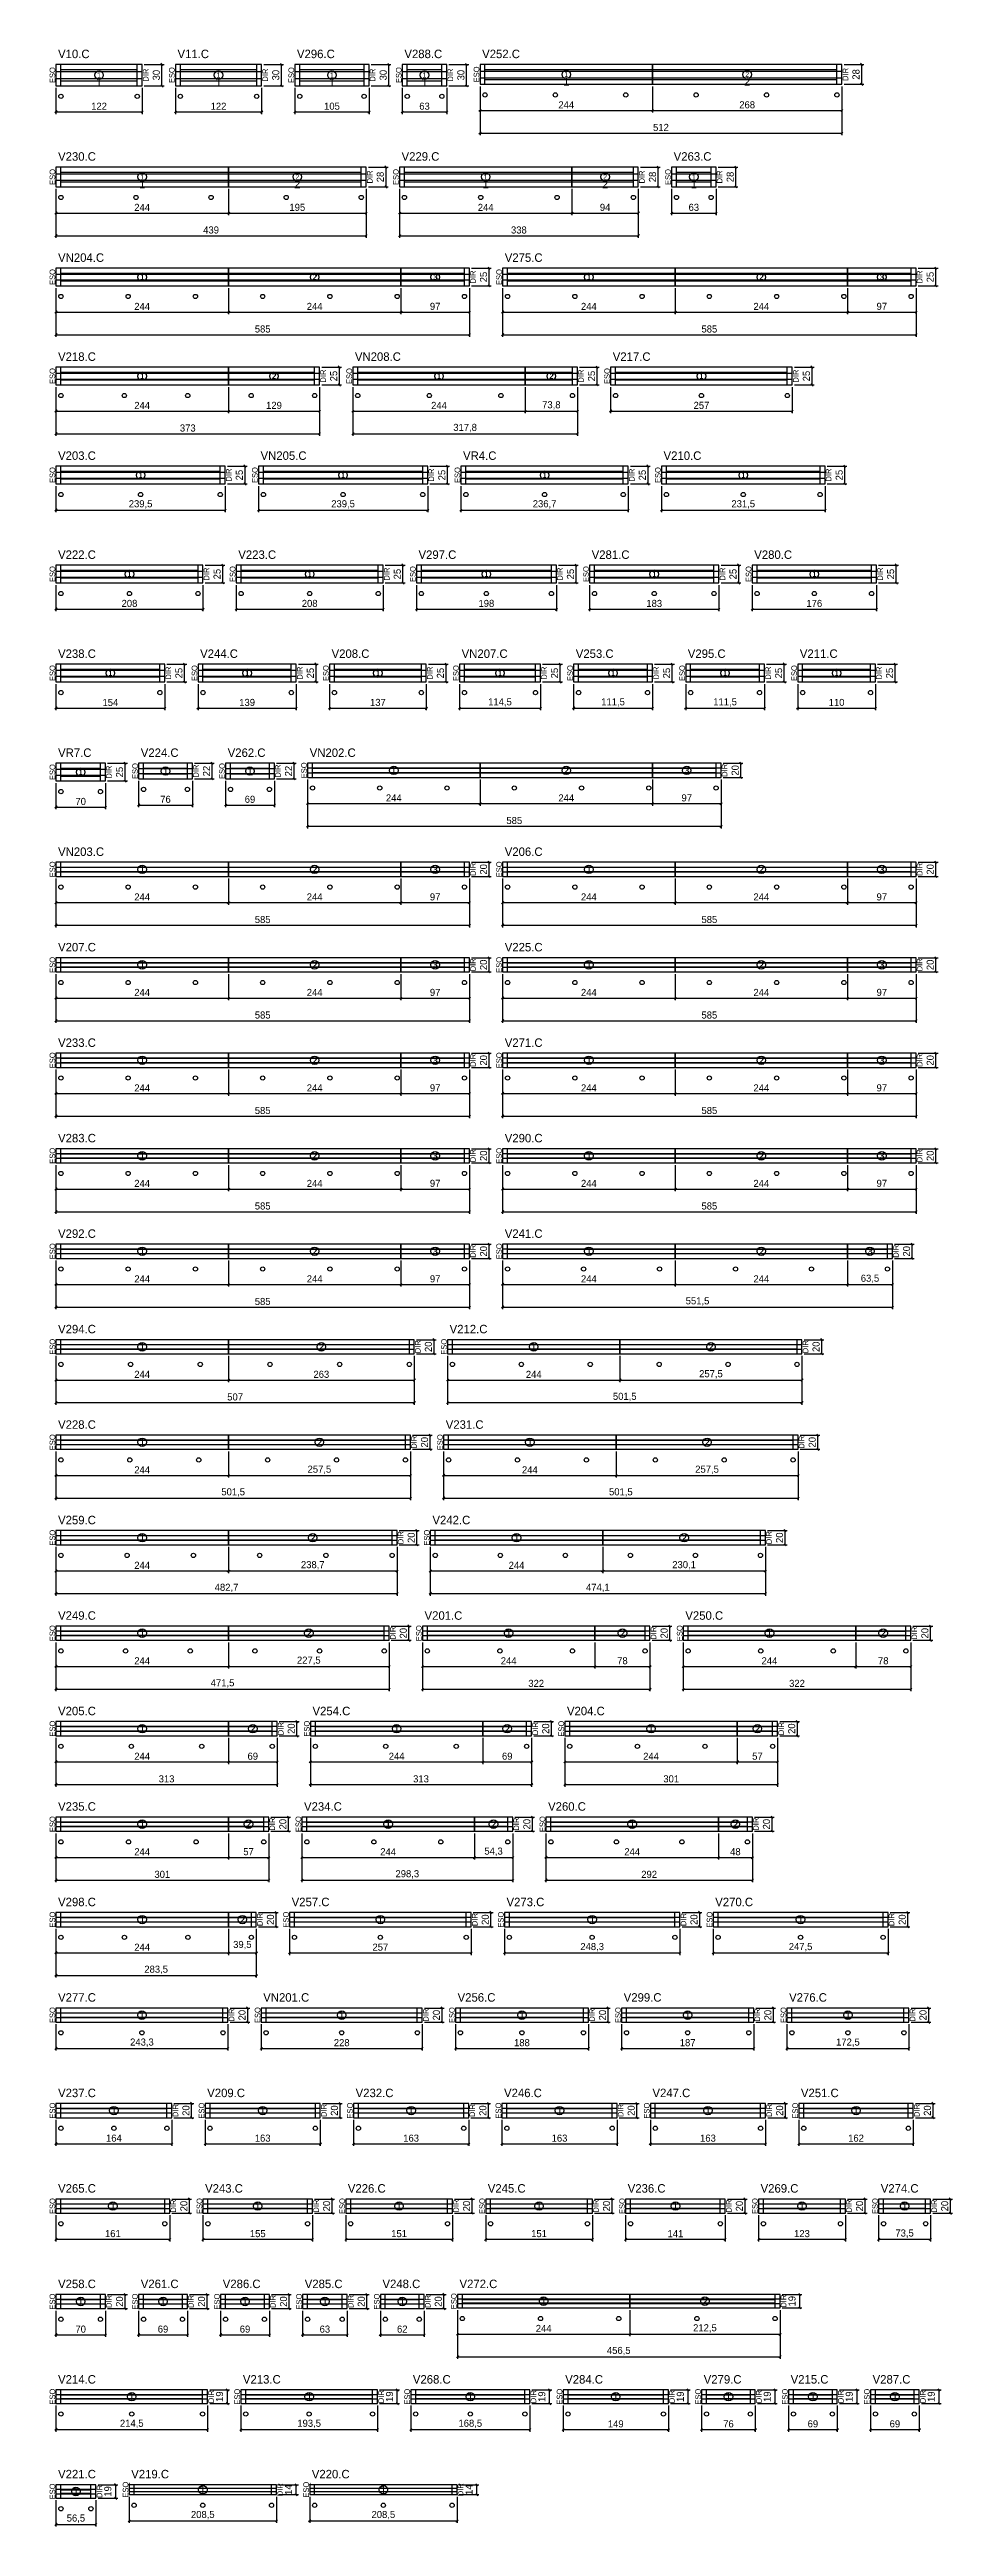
# Model space of a CAD drawing. Extents: x -13000 to 3070, y -11621 to 1250.
# Drawn here: x -9 to 1268, y -11621 to -8119 of the extents above; entities that cross this region are included whole.
import ezdxf
from ezdxf.enums import TextEntityAlignment as Align

# ---------------------------------------------------------------- set-up
doc = ezdxf.new("R2010")
doc.units = 0
for name, color, linetype in [('5', 5, 'Continuous'), ('COTA', 241, 'Continuous'), ('Escoras', 224, 'Continuous'), ('NOMENCLATURA', 7, 'Continuous'), ('Painéis', 200, 'Continuous'), ('SARR_2.2x7', 40, 'Continuous')]:
    doc.layers.add(name, color=color, linetype=linetype)
doc.dimstyles.new('PAINEL', dxfattribs={"dimtxt": 10, "dimasz": 3, "dimexe": 3, "dimexo": 3, "dimgap": 3, "dimtad": 1, "dimblk": 'OBLIQUE', "dimblk1": 'OBLIQUE', "dimcen": 2.5, "dimclrd": 4, "dimclre": 4, "dimclrt": 240, "dimazin": 3, "dimtfac": 1, "dimtmove": 0, "dimatfit": 3})

msp = doc.modelspace()

# ---------------------------------------------------------------- texts
at = {"layer": '5'}
for s, p in [('ESQ', (-5, -8155)), ('DIR', (127, -8155)), ('ESQ', (164, -8155)), ('DIR', (296, -8155)), ('ESQ', (333, -8155)), ('DIR', (448, -8155)), ('ESQ', (485, -8155)), ('DIR', (558, -8155)), ('ESQ', (595, -8154)), ('DIR', (1117, -8154)), ('ESQ', (-5, -8299)), ('DIR', (444, -8299)), ('ESQ', (481, -8299)), ('DIR', (829, -8299)), ('ESQ', (866, -8299)), ('DIR', (939, -8299)), ('ESQ', (-5, -8440.5)), ('DIR', (590, -8440.5)), ('ESQ', (627, -8440.5)), ('DIR', (1222, -8440.5)), ('ESQ', (-5, -8580.5)), ('DIR', (378, -8580.5)), ('ESQ', (415, -8580.5)), ('DIR', (742.8, -8580.5)), ('ESQ', (779.8, -8580.5)), ('DIR', (1046.8, -8580.5)), ('ESQ', (-5, -8720.5)), ('DIR', (244.5, -8720.5)), ('ESQ', (281.5, -8720.5)), ('DIR', (531, -8720.5)), ('ESQ', (568, -8720.5)), ('DIR', (814.7, -8720.5)), ('ESQ', (851.7, -8720.5)), ('DIR', (1093.2, -8720.5)), ('ESQ', (-5, -8860.5)), ('DIR', (213, -8860.5)), ('ESQ', (250, -8860.5)), ('DIR', (468, -8860.5)), ('ESQ', (505, -8860.5)), ('DIR', (713, -8860.5)), ('ESQ', (750, -8860.5)), ('DIR', (943, -8860.5)), ('ESQ', (980, -8860.5)), ('DIR', (1166, -8860.5)), ('ESQ', (-5, -9000.5)), ('DIR', (159, -9000.5)), ('ESQ', (196, -9000.5)), ('DIR', (345, -9000.5)), ('ESQ', (382, -9000.5)), ('DIR', (529, -9000.5)), ('ESQ', (566, -9000.5)), ('DIR', (690.5, -9000.5)), ('ESQ', (727.5, -9000.5)), ('DIR', (849, -9000.5)), ('ESQ', (886, -9000.5)), ('DIR', (1007.5, -9000.5)), ('ESQ', (1044.5, -9000.5)), ('DIR', (1164.5, -9000.5)), ('ESQ', (-5, -9140.5)), ('DIR', (75, -9140.5)), ('ESQ', (112, -9139)), ('DIR', (198, -9139)), ('ESQ', (235, -9139)), ('DIR', (314, -9139)), ('ESQ', (351, -9138)), ('DIR', (946, -9138)), ('ESQ', (-5, -9278)), ('DIR', (590, -9278)), ('ESQ', (627, -9278)), ('DIR', (1222, -9278)), ('ESQ', (-5, -9413)), ('DIR', (590, -9413)), ('ESQ', (627, -9413)), ('DIR', (1222, -9413)), ('ESQ', (-5, -9548)), ('DIR', (590, -9548)), ('ESQ', (627, -9548)), ('DIR', (1222, -9548)), ('ESQ', (-5, -9683)), ('DIR', (590, -9683)), ('ESQ', (627, -9683)), ('DIR', (1222, -9683)), ('ESQ', (-5, -9818)), ('DIR', (590, -9818)), ('ESQ', (627, -9818)), ('DIR', (1188.5, -9818)), ('ESQ', (-5, -9953)), ('DIR', (512, -9953)), ('ESQ', (549, -9953)), ('DIR', (1060.5, -9953)), ('ESQ', (-5, -10088)), ('DIR', (506.5, -10088)), ('ESQ', (543.5, -10088)), ('DIR', (1055, -10088)), ('ESQ', (-5, -10223)), ('DIR', (487.7, -10223)), ('ESQ', (524.7, -10223)), ('DIR', (1008.8, -10223)), ('ESQ', (-5, -10358)), ('DIR', (476.5, -10358)), ('ESQ', (513.5, -10358)), ('DIR', (845.5, -10358)), ('ESQ', (882.5, -10358)), ('DIR', (1214.5, -10358)), ('ESQ', (-5, -10493)), ('DIR', (318, -10493)), ('ESQ', (355, -10493)), ('DIR', (678, -10493)), ('ESQ', (715, -10493)), ('DIR', (1026, -10493)), ('ESQ', (-5, -10628)), ('DIR', (306, -10628)), ('ESQ', (343, -10628)), ('DIR', (651.3, -10628)), ('ESQ', (688.3, -10628)), ('DIR', (990.3, -10628)), ('ESQ', (-5, -10763)), ('DIR', (288.5, -10763)), ('ESQ', (325.5, -10763)), ('DIR', (592.5, -10763)), ('ESQ', (629.5, -10763)), ('DIR', (887.8, -10763)), ('ESQ', (924.8, -10763)), ('DIR', (1182.3, -10763)), ('ESQ', (-5, -10898)), ('DIR', (248.3, -10898)), ('ESQ', (285.3, -10898)), ('DIR', (523.3, -10898)), ('ESQ', (560.3, -10898)), ('DIR', (758.3, -10898)), ('ESQ', (795.3, -10898)), ('DIR', (992.3, -10898)), ('ESQ', (1029.3, -10898)), ('DIR', (1211.8, -10898)), ('ESQ', (-5, -11033)), ('DIR', (169, -11033)), ('ESQ', (206, -11033)), ('DIR', (379, -11033)), ('ESQ', (416, -11033)), ('DIR', (589, -11033)), ('ESQ', (626, -11033)), ('DIR', (799, -11033)), ('ESQ', (836, -11033)), ('DIR', (1009, -11033)), ('ESQ', (1046, -11033)), ('DIR', (1218, -11033)), ('ESQ', (-5, -11168)), ('DIR', (166, -11168)), ('ESQ', (203, -11168)), ('DIR', (368, -11168)), ('ESQ', (405, -11168)), ('DIR', (566, -11168)), ('ESQ', (603, -11168)), ('DIR', (764, -11168)), ('ESQ', (801, -11168)), ('DIR', (952, -11168)), ('ESQ', (989, -11168)), ('DIR', (1122, -11168)), ('ESQ', (1159, -11168)), ('DIR', (1242.5, -11168)), ('ESQ', (-5, -11303)), ('DIR', (75, -11303)), ('ESQ', (112, -11303)), ('DIR', (191, -11303)), ('ESQ', (228, -11303)), ('DIR', (307, -11303)), ('ESQ', (344, -11303)), ('DIR', (417, -11303)), ('ESQ', (454, -11303)), ('DIR', (526, -11303)), ('ESQ', (563, -11302.5)), ('DIR', (1029.5, -11302.5)), ('ESQ', (-5, -11437.5)), ('DIR', (219.5, -11437.5)), ('ESQ', (256.5, -11437.5)), ('DIR', (460, -11437.5)), ('ESQ', (497, -11437.5)), ('DIR', (675.5, -11437.5)), ('ESQ', (712.5, -11437.5)), ('DIR', (871.5, -11437.5)), ('ESQ', (908.5, -11437.5)), ('DIR', (994.5, -11437.5)), ('ESQ', (1031.5, -11437.5)), ('DIR', (1110.5, -11437.5)), ('ESQ', (1147.5, -11437.5)), ('DIR', (1226.5, -11437.5)), ('ESQ', (-5, -11571.5)), ('DIR', (61.5, -11571.5)), ('ESQ', (98.5, -11569)), ('DIR', (317, -11569)), ('ESQ', (354, -11569)), ('DIR', (572.5, -11569))]:
    msp.add_text(s, height=8, rotation=90, dxfattribs=at).set_placement(p, align=Align.MIDDLE_CENTER)
for s, p in [('1', (61, -8165)), ('1', (230, -8165)), ('1', (390.5, -8165)), ('1', (521.5, -8165)), ('1', (722, -8164)), ('2', (978, -8164)), ('1', (122, -8309)), ('2', (341.5, -8309)), ('1', (608, -8309)), ('2', (777, -8309)), ('1', (902.5, -8309)), ('1', (122, -8440.5)), ('2', (366, -8440.5)), ('3', (536.5, -8440.5)), ('1', (754, -8440.5)), ('2', (998, -8440.5)), ('3', (1168.5, -8440.5)), ('1', (122, -8580.5)), ('2', (308.5, -8580.5)), ('1', (542, -8580.5)), ('2', (700.9, -8580.5)), ('1', (913.3, -8580.5)), ('1', (119.75, -8720.5)), ('1', (406.25, -8720.5)), ('1', (691.35, -8720.5)), ('1', (972.45, -8720.5)), ('1', (104, -8860.5)), ('1', (359, -8860.5)), ('1', (609, -8860.5)), ('1', (846.5, -8860.5)), ('1', (1073, -8860.5)), ('1', (77, -9000.5)), ('1', (270.5, -9000.5)), ('1', (455.5, -9000.5)), ('1', (628.25, -9000.5)), ('1', (788.25, -9000.5)), ('1', (946.75, -9000.5)), ('1', (1104.5, -9000.5)), ('1', (35, -9140.5)), ('1', (155, -9139)), ('1', (274.5, -9139)), ('1', (478, -9138)), ('2', (722, -9138)), ('3', (892.5, -9138)), ('1', (122, -9278)), ('2', (366, -9278)), ('3', (536.5, -9278)), ('1', (754, -9278)), ('2', (998, -9278)), ('3', (1168.5, -9278)), ('1', (122, -9413)), ('2', (366, -9413)), ('3', (536.5, -9413)), ('1', (754, -9413)), ('2', (998, -9413)), ('3', (1168.5, -9413)), ('1', (122, -9548)), ('2', (366, -9548)), ('3', (536.5, -9548)), ('1', (754, -9548)), ('2', (998, -9548)), ('3', (1168.5, -9548)), ('1', (122, -9683)), ('2', (366, -9683)), ('3', (536.5, -9683)), ('1', (754, -9683)), ('2', (998, -9683)), ('3', (1168.5, -9683)), ('1', (122, -9818)), ('2', (366, -9818)), ('3', (536.5, -9818)), ('1', (754, -9818)), ('2', (998, -9818)), ('3', (1151.75, -9818)), ('1', (122, -9953)), ('2', (375.5, -9953)), ('1', (676, -9953)), ('2', (926.75, -9953)), ('1', (122, -10088)), ('2', (372.75, -10088)), ('1', (670.5, -10088)), ('2', (921.25, -10088)), ('1', (122, -10223)), ('2', (363.35, -10223)), ('1', (651.7, -10223)), ('2', (888.75, -10223)), ('1', (122, -10358)), ('2', (357.75, -10358)), ('1', (640.5, -10358)), ('2', (801.5, -10358)), ('1', (1009.5, -10358)), ('2', (1170.5, -10358)), ('1', (122, -10493)), ('2', (278.5, -10493)), ('1', (482, -10493)), ('2', (638.5, -10493)), ('1', (842, -10493)), ('2', (992.5, -10493)), ('1', (122, -10628)), ('2', (272.5, -10628)), ('1', (470, -10628)), ('2', (619.15, -10628)), ('1', (815.3, -10628)), ('2', (961.3, -10628)), ('1', (122, -10763)), ('2', (263.75, -10763)), ('1', (459, -10763)), ('1', (758.65, -10763)), ('1', (1053.55, -10763)), ('1', (121.65, -10898)), ('1', (404.3, -10898)), ('1', (659.3, -10898)), ('1', (893.8, -10898)), ('1', (1120.55, -10898)), ('1', (82, -11033)), ('1', (292.5, -11033)), ('1', (502.5, -11033)), ('1', (712.5, -11033)), ('1', (922.5, -11033)), ('1', (1132, -11033)), ('1', (80.5, -11168)), ('1', (285.5, -11168)), ('1', (485.5, -11168)), ('1', (683.5, -11168)), ('1', (876.5, -11168)), ('1', (1055.5, -11168)), ('1', (1200.75, -11168)), ('1', (35, -11303)), ('1', (151.5, -11303)), ('1', (267.5, -11303)), ('1', (380.5, -11303)), ('1', (490, -11303)), ('1', (690, -11302.5)), ('2', (918.25, -11302.5)), ('1', (107.25, -11437.5)), ('1', (358.25, -11437.5)), ('1', (586.25, -11437.5)), ('1', (792, -11437.5)), ('1', (951.5, -11437.5)), ('1', (1071, -11437.5)), ('1', (1187, -11437.5)), ('1', (28.25, -11571.5)), ('1', (207.75, -11569)), ('1', (463.25, -11569))]:
    msp.add_text(s, height=12, dxfattribs=at).set_placement(p, align=Align.MIDDLE_CENTER)
at = {"layer": 'NOMENCLATURA'}
for s, p in [('V10.C', (3, -8131)), ('V11.C', (172, -8131)), ('V296.C', (341, -8131)), ('V288.C', (493, -8131)), ('V252.C', (603, -8131)), ('V230.C', (3, -8276)), ('V229.C', (489, -8276)), ('V263.C', (874, -8276)), ('VN204.C', (3, -8419)), ('V275.C', (635, -8419)), ('V218.C', (3, -8559)), ('VN208.C', (423, -8559)), ('V217.C', (787.8, -8559)), ('V203.C', (3, -8699)), ('VN205.C', (289.5, -8699)), ('VR4.C', (576, -8699)), ('V210.C', (859.7, -8699)), ('V222.C', (3, -8839)), ('V223.C', (258, -8839)), ('V297.C', (513, -8839)), ('V281.C', (758, -8839)), ('V280.C', (988, -8839)), ('V238.C', (3, -8979)), ('V244.C', (204, -8979)), ('V208.C', (390, -8979)), ('VN207.C', (574, -8979)), ('V253.C', (735.5, -8979)), ('V295.C', (894, -8979)), ('V211.C', (1052.5, -8979)), ('VR7.C', (3, -9119)), ('V224.C', (120, -9119)), ('V262.C', (243, -9119)), ('VN202.C', (359, -9119)), ('VN203.C', (3, -9259)), ('V206.C', (635, -9259)), ('V207.C', (3, -9394)), ('V225.C', (635, -9394)), ('V233.C', (3, -9529)), ('V271.C', (635, -9529)), ('V283.C', (3, -9664)), ('V290.C', (635, -9664)), ('V292.C', (3, -9799)), ('V241.C', (635, -9799)), ('V294.C', (3, -9934)), ('V212.C', (557, -9934)), ('V228.C', (3, -10069)), ('V231.C', (551.5, -10069)), ('V259.C', (3, -10204)), ('V242.C', (532.7, -10204)), ('V249.C', (3, -10339)), ('V201.C', (521.5, -10339)), ('V250.C', (890.5, -10339)), ('V205.C', (3, -10474)), ('V254.C', (363, -10474)), ('V204.C', (723, -10474)), ('V235.C', (3, -10609)), ('V234.C', (351, -10609)), ('V260.C', (696.3, -10609)), ('V298.C', (3, -10744)), ('V257.C', (333.5, -10744)), ('V273.C', (637.5, -10744)), ('V270.C', (932.8, -10744)), ('V277.C', (3, -10879)), ('VN201.C', (293.3, -10879)), ('V256.C', (568.3, -10879)), ('V299.C', (803.3, -10879)), ('V276.C', (1037.3, -10879)), ('V237.C', (3, -11014)), ('V209.C', (214, -11014)), ('V232.C', (424, -11014)), ('V246.C', (634, -11014)), ('V247.C', (844, -11014)), ('V251.C', (1054, -11014)), ('V265.C', (3, -11149)), ('V243.C', (211, -11149)), ('V226.C', (413, -11149)), ('V245.C', (611, -11149)), ('V236.C', (809, -11149)), ('V269.C', (997, -11149)), ('V274.C', (1167, -11149)), ('V258.C', (3, -11284)), ('V261.C', (120, -11284)), ('V286.C', (236, -11284)), ('V285.C', (352, -11284)), ('V248.C', (462, -11284)), ('V272.C', (571, -11284)), ('V214.C', (3, -11419)), ('V213.C', (264.5, -11419)), ('V268.C', (505, -11419)), ('V284.C', (720.5, -11419)), ('V279.C', (916.5, -11419)), ('V215.C', (1039.5, -11419)), ('V287.C', (1155.5, -11419)), ('V221.C', (3, -11553)), ('V219.C', (106.5, -11553)), ('V220.C', (362, -11553))]:
    msp.add_text(s, height=12, dxfattribs=at).set_placement(p)

# ---------------------------------------------------------------- blocks, each defined once
blk = doc.blocks.new('nf1')
blk.add_circle((0, 0), 6)
blk.add_text('1', height=7).set_placement((0, 0), align=Align.MIDDLE_CENTER)
blk = doc.blocks.new('_OBLIQUE')
at = {"color": 0, "linetype": 'BYBLOCK'}
blk.add_line((-0.5, -0.5), (0.5, 0.5), dxfattribs=at)
blk = doc.blocks.new('nf2')
blk.add_circle((0, 0), 6)
blk.add_text('2', height=7).set_placement((0, 0), align=Align.MIDDLE_CENTER)
blk = doc.blocks.new('nf3')
blk.add_circle((0, 0), 6)
blk.add_text('3', height=7).set_placement((0, 0), align=Align.MIDDLE_CENTER)

# ---------------------------------------------------------------- dimensions: what is measured, and where the dimension line sits
at = {"layer": 'COTA'}
for base, p1, p2 in [((150, -8170), (122, -8170), (122, -8140)), ((319, -8170), (291, -8170), (291, -8140)), ((471, -8170), (443, -8170), (443, -8140)), ((581, -8170), (553, -8170), (553, -8140)), ((1140, -8168), (1112, -8168), (1112, -8140)), ((467, -8313), (439, -8313), (439, -8285)), ((852, -8313), (824, -8313), (824, -8285)), ((962, -8313), (934, -8313), (934, -8285)), ((613, -8453), (585, -8453), (585, -8428)), ((1245, -8453), (1217, -8453), (1217, -8428)), ((401, -8593), (373, -8593), (373, -8568)), ((765.8, -8593), (737.8, -8593), (737.8, -8568)), ((1069.8, -8593), (1041.8, -8593), (1041.8, -8568)), ((267.5, -8733), (239.5, -8733), (239.5, -8708)), ((554, -8733), (526, -8733), (526, -8708)), ((837.7, -8733), (809.7, -8733), (809.7, -8708)), ((1116.2, -8733), (1088.2, -8733), (1088.2, -8708)), ((236, -8873), (208, -8873), (208, -8848)), ((491, -8873), (463, -8873), (463, -8848)), ((736, -8873), (708, -8873), (708, -8848)), ((966, -8873), (938, -8873), (938, -8848)), ((1189, -8873), (1161, -8873), (1161, -8848)), ((182, -9013), (154, -9013), (154, -8988)), ((368, -9013), (340, -9013), (340, -8988)), ((552, -9013), (524, -9013), (524, -8988)), ((713.5, -9013), (685.5, -9013), (685.5, -8988)), ((872, -9013), (844, -9013), (844, -8988)), ((1030.5, -9013), (1002.5, -9013), (1002.5, -8988)), ((1187.5, -9013), (1159.5, -9013), (1159.5, -8988)), ((98, -9153), (70, -9153), (70, -9128)), ((221, -9150), (193, -9150), (193, -9128)), ((337, -9150), (309, -9150), (309, -9128)), ((969, -9148), (941, -9148), (941, -9128)), ((613, -9288), (585, -9288), (585, -9268)), ((1245, -9288), (1217, -9288), (1217, -9268)), ((613, -9423), (585, -9423), (585, -9403)), ((1245, -9423), (1217, -9423), (1217, -9403)), ((613, -9558), (585, -9558), (585, -9538)), ((1245, -9558), (1217, -9558), (1217, -9538)), ((613, -9693), (585, -9693), (585, -9673)), ((1245, -9693), (1217, -9693), (1217, -9673)), ((613, -9828), (585, -9828), (585, -9808)), ((1211.5, -9828), (1183.5, -9828), (1183.5, -9808)), ((535, -9963), (507, -9963), (507, -9943)), ((1083.5, -9963), (1055.5, -9963), (1055.5, -9943)), ((529.5, -10098), (501.5, -10098), (501.5, -10078)), ((1078, -10098), (1050, -10098), (1050, -10078)), ((510.7, -10233), (482.7, -10233), (482.7, -10213)), ((1031.8, -10233), (1003.8, -10233), (1003.8, -10213)), ((499.5, -10368), (471.5, -10368), (471.5, -10348)), ((868.5, -10368), (840.5, -10368), (840.5, -10348)), ((1237.5, -10368), (1209.5, -10368), (1209.5, -10348)), ((341, -10503), (313, -10503), (313, -10483)), ((701, -10503), (673, -10503), (673, -10483)), ((1049, -10503), (1021, -10503), (1021, -10483)), ((329, -10638), (301, -10638), (301, -10618)), ((674.3, -10638), (646.3, -10638), (646.3, -10618)), ((1013.3, -10638), (985.3, -10638), (985.3, -10618)), ((311.5, -10773), (283.5, -10773), (283.5, -10753)), ((615.5, -10773), (587.5, -10773), (587.5, -10753)), ((910.8, -10773), (882.8, -10773), (882.8, -10753)), ((1205.3, -10773), (1177.3, -10773), (1177.3, -10753)), ((271.3, -10908), (243.3, -10908), (243.3, -10888)), ((546.3, -10908), (518.3, -10908), (518.3, -10888)), ((781.3, -10908), (753.3, -10908), (753.3, -10888)), ((1015.3, -10908), (987.3, -10908), (987.3, -10888)), ((1234.8, -10908), (1206.8, -10908), (1206.8, -10888)), ((192, -11043), (164, -11043), (164, -11023)), ((402, -11043), (374, -11043), (374, -11023)), ((612, -11043), (584, -11043), (584, -11023)), ((822, -11043), (794, -11043), (794, -11023)), ((1032, -11043), (1004, -11043), (1004, -11023)), ((1241, -11043), (1213, -11043), (1213, -11023)), ((189, -11178), (161, -11178), (161, -11158)), ((391, -11178), (363, -11178), (363, -11158)), ((589, -11178), (561, -11178), (561, -11158)), ((787, -11178), (759, -11178), (759, -11158)), ((975, -11178), (947, -11178), (947, -11158)), ((1145, -11178), (1117, -11178), (1117, -11158)), ((1265.5, -11178), (1237.5, -11178), (1237.5, -11158)), ((98, -11313), (70, -11313), (70, -11293)), ((214, -11313), (186, -11313), (186, -11293)), ((330, -11313), (302, -11313), (302, -11293)), ((440, -11313), (412, -11313), (412, -11293)), ((549, -11313), (521, -11313), (521, -11293)), ((1052.5, -11312), (1024.5, -11312), (1024.5, -11293)), ((242.5, -11447), (214.5, -11447), (214.5, -11428)), ((483, -11447), (455, -11447), (455, -11428)), ((698.5, -11447), (670.5, -11447), (670.5, -11428)), ((894.5, -11447), (866.5, -11447), (866.5, -11428)), ((1017.5, -11447), (989.5, -11447), (989.5, -11428)), ((1133.5, -11447), (1105.5, -11447), (1105.5, -11428)), ((1249.5, -11447), (1221.5, -11447), (1221.5, -11428)), ((84.5, -11581), (56.5, -11581), (56.5, -11562)), ((340, -11576), (312, -11576), (312, -11562)), ((595.5, -11576), (567.5, -11576), (567.5, -11562))]:
    msp.add_linear_dim(base=base, p1=p1, p2=p2, angle=90, dimstyle='PAINEL', dxfattribs=at).render()
for base, p1, p2 in [((0, -8207), (0, -8170), (122, -8170)), ((169, -8207), (169, -8170), (291, -8170)), ((338, -8207), (338, -8170), (443, -8170)), ((490, -8207), (490, -8170), (553, -8170)), ((600, -8205), (600, -8168), (844, -8168)), ((600, -8237), (600, -8168), (1112, -8168)), ((844, -8205), (844, -8168), (1112, -8168)), ((0, -8350), (0, -8313), (244, -8313)), ((0, -8382), (0, -8313), (439, -8313)), ((244, -8350), (244, -8313), (439, -8313)), ((486, -8350), (486, -8313), (730, -8313)), ((486, -8382), (486, -8313), (824, -8313)), ((730, -8350), (730, -8313), (824, -8313)), ((871, -8350), (871, -8313), (934, -8313)), ((0, -8490), (0, -8453), (244, -8453)), ((0, -8522), (0, -8453), (585, -8453)), ((244, -8490), (244, -8453), (488, -8453)), ((488, -8490), (488, -8453), (585, -8453)), ((632, -8490), (632, -8453), (876, -8453)), ((632, -8522), (632, -8453), (1217, -8453)), ((876, -8490), (876, -8453), (1120, -8453)), ((1120, -8490), (1120, -8453), (1217, -8453)), ((0, -8630), (0, -8593), (244, -8593)), ((0, -8662), (0, -8593), (373, -8593)), ((244, -8630), (244, -8593), (373, -8593)), ((420, -8630), (420, -8593), (664, -8593)), ((420, -8662), (420, -8593), (737.8, -8593)), ((664, -8630), (664, -8593), (737.8, -8593)), ((784.8, -8630), (784.8, -8593), (1041.8, -8593)), ((0, -8770), (0, -8733), (239.5, -8733)), ((286.5, -8770), (286.5, -8733), (526, -8733)), ((573, -8770), (573, -8733), (809.7, -8733)), ((856.7, -8770), (856.7, -8733), (1088.2, -8733)), ((0, -8910), (0, -8873), (208, -8873)), ((255, -8910), (255, -8873), (463, -8873)), ((510, -8910), (510, -8873), (708, -8873)), ((755, -8910), (755, -8873), (938, -8873)), ((985, -8910), (985, -8873), (1161, -8873)), ((0, -9050), (0, -9013), (154, -9013)), ((201, -9050), (201, -9013), (340, -9013)), ((387, -9050), (387, -9013), (524, -9013)), ((571, -9050), (571, -9013), (685.5, -9013)), ((732.5, -9050), (732.5, -9013), (844, -9013)), ((891, -9050), (891, -9013), (1002.5, -9013)), ((1049.5, -9050), (1049.5, -9013), (1159.5, -9013)), ((0, -9190), (0, -9153), (70, -9153)), ((117, -9187), (117, -9150), (193, -9150)), ((240, -9187), (240, -9150), (309, -9150)), ((356, -9185), (356, -9148), (600, -9148)), ((356, -9217), (356, -9148), (941, -9148)), ((600, -9185), (600, -9148), (844, -9148)), ((844, -9185), (844, -9148), (941, -9148)), ((0, -9325), (0, -9288), (244, -9288)), ((0, -9357), (0, -9288), (585, -9288)), ((244, -9325), (244, -9288), (488, -9288)), ((488, -9325), (488, -9288), (585, -9288)), ((632, -9325), (632, -9288), (876, -9288)), ((632, -9357), (632, -9288), (1217, -9288)), ((876, -9325), (876, -9288), (1120, -9288)), ((1120, -9325), (1120, -9288), (1217, -9288)), ((0, -9460), (0, -9423), (244, -9423)), ((0, -9492), (0, -9423), (585, -9423)), ((244, -9460), (244, -9423), (488, -9423)), ((488, -9460), (488, -9423), (585, -9423)), ((632, -9460), (632, -9423), (876, -9423)), ((632, -9492), (632, -9423), (1217, -9423)), ((876, -9460), (876, -9423), (1120, -9423)), ((1120, -9460), (1120, -9423), (1217, -9423)), ((0, -9595), (0, -9558), (244, -9558)), ((0, -9627), (0, -9558), (585, -9558)), ((244, -9595), (244, -9558), (488, -9558)), ((488, -9595), (488, -9558), (585, -9558)), ((632, -9595), (632, -9558), (876, -9558)), ((632, -9627), (632, -9558), (1217, -9558)), ((876, -9595), (876, -9558), (1120, -9558)), ((1120, -9595), (1120, -9558), (1217, -9558)), ((0, -9730), (0, -9693), (244, -9693)), ((0, -9762), (0, -9693), (585, -9693)), ((244, -9730), (244, -9693), (488, -9693)), ((488, -9730), (488, -9693), (585, -9693)), ((632, -9730), (632, -9693), (876, -9693)), ((632, -9762), (632, -9693), (1217, -9693)), ((876, -9730), (876, -9693), (1120, -9693)), ((1120, -9730), (1120, -9693), (1217, -9693)), ((0, -9865), (0, -9828), (244, -9828)), ((0, -9897), (0, -9828), (585, -9828)), ((244, -9865), (244, -9828), (488, -9828)), ((488, -9865), (488, -9828), (585, -9828)), ((632, -9865), (632, -9828), (876, -9828)), ((632, -9897), (632, -9828), (1183.5, -9828)), ((876, -9865), (876, -9828), (1120, -9828)), ((1120, -9865), (1120, -9828), (1183.5, -9828)), ((0, -10000), (0, -9963), (244, -9963)), ((0, -10032), (0, -9963), (507, -9963)), ((244, -10000), (244, -9963), (507, -9963)), ((554, -10000), (554, -9963), (798, -9963)), ((554, -10032), (554, -9963), (1055.5, -9963)), ((798, -10000), (798, -9963), (1055.5, -9963)), ((0, -10135), (0, -10098), (244, -10098)), ((0, -10167), (0, -10098), (501.5, -10098)), ((244, -10135), (244, -10098), (501.5, -10098)), ((548.5, -10135), (548.5, -10098), (792.5, -10098)), ((548.5, -10167), (548.5, -10098), (1050, -10098)), ((792.5, -10135), (792.5, -10098), (1050, -10098)), ((0, -10270), (0, -10233), (244, -10233)), ((0, -10302), (0, -10233), (482.7, -10233)), ((244, -10270), (244, -10233), (482.7, -10233)), ((529.7, -10270), (529.7, -10233), (773.7, -10233)), ((529.7, -10302), (529.7, -10233), (1003.8, -10233)), ((773.7, -10270), (773.7, -10233), (1003.8, -10233)), ((0, -10405), (0, -10368), (244, -10368)), ((0, -10437), (0, -10368), (471.5, -10368)), ((244, -10405), (244, -10368), (471.5, -10368)), ((518.5, -10405), (518.5, -10368), (762.5, -10368)), ((518.5, -10437), (518.5, -10368), (840.5, -10368)), ((762.5, -10405), (762.5, -10368), (840.5, -10368)), ((887.5, -10405), (887.5, -10368), (1131.5, -10368)), ((887.5, -10437), (887.5, -10368), (1209.5, -10368)), ((1131.5, -10405), (1131.5, -10368), (1209.5, -10368)), ((0, -10540), (0, -10503), (244, -10503)), ((0, -10572), (0, -10503), (313, -10503)), ((244, -10540), (244, -10503), (313, -10503)), ((360, -10540), (360, -10503), (604, -10503)), ((360, -10572), (360, -10503), (673, -10503)), ((604, -10540), (604, -10503), (673, -10503)), ((720, -10540), (720, -10503), (964, -10503)), ((720, -10572), (720, -10503), (1021, -10503)), ((964, -10540), (964, -10503), (1021, -10503)), ((0, -10675), (0, -10638), (244, -10638)), ((0, -10707), (0, -10638), (301, -10638)), ((244, -10675), (244, -10638), (301, -10638)), ((348, -10675), (348, -10638), (592, -10638)), ((348, -10707), (348, -10638), (646.3, -10638)), ((592, -10675), (592, -10638), (646.3, -10638)), ((693.3, -10675), (693.3, -10638), (937.3, -10638)), ((693.3, -10707), (693.3, -10638), (985.3, -10638)), ((937.3, -10675), (937.3, -10638), (985.3, -10638)), ((0, -10810), (0, -10773), (244, -10773)), ((0, -10842), (0, -10773), (283.5, -10773)), ((244, -10810), (244, -10773), (283.5, -10773)), ((330.5, -10810), (330.5, -10773), (587.5, -10773)), ((634.5, -10810), (634.5, -10773), (882.8, -10773)), ((929.8, -10810), (929.8, -10773), (1177.3, -10773)), ((0, -10945), (0, -10908), (243.3, -10908)), ((290.3, -10945), (290.3, -10908), (518.3, -10908)), ((565.3, -10945), (565.3, -10908), (753.3, -10908)), ((800.3, -10945), (800.3, -10908), (987.3, -10908)), ((1034.3, -10945), (1034.3, -10908), (1206.8, -10908)), ((0, -11080), (0, -11043), (164, -11043)), ((211, -11080), (211, -11043), (374, -11043)), ((421, -11080), (421, -11043), (584, -11043)), ((631, -11080), (631, -11043), (794, -11043)), ((841, -11080), (841, -11043), (1004, -11043)), ((1051, -11080), (1051, -11043), (1213, -11043)), ((0, -11215), (0, -11178), (161, -11178)), ((208, -11215), (208, -11178), (363, -11178)), ((410, -11215), (410, -11178), (561, -11178)), ((608, -11215), (608, -11178), (759, -11178)), ((806, -11215), (806, -11178), (947, -11178)), ((994, -11215), (994, -11178), (1117, -11178)), ((1164, -11215), (1164, -11178), (1237.5, -11178)), ((568, -11349), (568, -11312), (812, -11312)), ((568, -11381), (568, -11312), (1024.5, -11312)), ((812, -11349), (812, -11312), (1024.5, -11312)), ((0, -11350), (0, -11313), (70, -11313)), ((117, -11350), (117, -11313), (186, -11313)), ((233, -11350), (233, -11313), (302, -11313)), ((349, -11350), (349, -11313), (412, -11313)), ((459, -11350), (459, -11313), (521, -11313)), ((0, -11484), (0, -11447), (214.5, -11447)), ((261.5, -11484), (261.5, -11447), (455, -11447)), ((502, -11484), (502, -11447), (670.5, -11447)), ((717.5, -11484), (717.5, -11447), (866.5, -11447)), ((913.5, -11484), (913.5, -11447), (989.5, -11447)), ((1036.5, -11484), (1036.5, -11447), (1105.5, -11447)), ((1152.5, -11484), (1152.5, -11447), (1221.5, -11447)), ((0, -11618), (0, -11581), (56.5, -11581)), ((103.5, -11613), (103.5, -11576), (312, -11576)), ((359, -11613), (359, -11576), (567.5, -11576))]:
    msp.add_linear_dim(base=base, p1=p1, p2=p2, dimstyle='PAINEL', dxfattribs=at).render()

# ---------------------------------------------------------------- linework, layer by layer
at = {"layer": 'Escoras'}
for centre in [(7, -8185), (115, -8185), (176, -8185), (284, -8185), (345, -8185), (436, -8185), (497, -8185), (546, -8185), (607, -8183), (706.6, -8183), (806.2, -8183), (905.8, -8183), (1005.4, -8183), (1105, -8183), (7, -8328), (113.25, -8328), (219.5, -8328), (325.75, -8328), (432, -8328), (493, -8328), (601, -8328), (709, -8328), (817, -8328), (878, -8328), (927, -8328), (7, -8468), (102.167, -8468), (197.333, -8468), (292.5, -8468), (387.667, -8468), (482.833, -8468), (578, -8468), (639, -8468), (734.167, -8468), (829.333, -8468), (924.5, -8468), (1019.667, -8468), (1114.833, -8468), (1210, -8468), (7, -8608), (96.75, -8608), (186.5, -8608), (276.25, -8608), (366, -8608), (427, -8608), (528.267, -8608), (629.533, -8608), (730.8, -8608), (791.8, -8608), (913.3, -8608), (1034.8, -8608), (7, -8748), (119.75, -8748), (232.5, -8748), (293.5, -8748), (406.25, -8748), (519, -8748), (580, -8748), (691.35, -8748), (802.7, -8748), (863.7, -8748), (972.45, -8748), (1081.2, -8748), (7, -8888), (104, -8888), (201, -8888), (262, -8888), (359, -8888), (456, -8888), (517, -8888), (609, -8888), (701, -8888), (762, -8888), (846.5, -8888), (931, -8888), (992, -8888), (1073, -8888), (1154, -8888), (7, -9028), (147, -9028), (208, -9028), (333, -9028), (394, -9028), (517, -9028), (578, -9028), (678.5, -9028), (739.5, -9028), (837, -9028), (898, -9028), (995.5, -9028), (1056.5, -9028), (1152.5, -9028), (7, -9168), (63, -9168), (124, -9165), (186, -9165), (247, -9165), (302, -9165), (363, -9163), (458.167, -9163), (553.333, -9163), (648.5, -9163), (743.667, -9163), (838.833, -9163), (934, -9163), (7, -9303), (102.167, -9303), (197.333, -9303), (292.5, -9303), (387.667, -9303), (482.833, -9303), (578, -9303), (639, -9303), (734.167, -9303), (829.333, -9303), (924.5, -9303), (1019.667, -9303), (1114.833, -9303), (1210, -9303), (7, -9438), (102.167, -9438), (197.333, -9438), (292.5, -9438), (387.667, -9438), (482.833, -9438), (578, -9438), (639, -9438), (734.167, -9438), (829.333, -9438), (924.5, -9438), (1019.667, -9438), (1114.833, -9438), (1210, -9438), (7, -9573), (102.167, -9573), (197.333, -9573), (292.5, -9573), (387.667, -9573), (482.833, -9573), (578, -9573), (639, -9573), (734.167, -9573), (829.333, -9573), (924.5, -9573), (1019.667, -9573), (1114.833, -9573), (1210, -9573), (7, -9708), (102.167, -9708), (197.333, -9708), (292.5, -9708), (387.667, -9708), (482.833, -9708), (578, -9708), (639, -9708), (734.167, -9708), (829.333, -9708), (924.5, -9708), (1019.667, -9708), (1114.833, -9708), (1210, -9708), (7, -9843), (102.167, -9843), (197.333, -9843), (292.5, -9843), (387.667, -9843), (482.833, -9843), (578, -9843), (639, -9843), (746.5, -9843), (854, -9843), (961.5, -9843), (1069, -9843), (1176.5, -9843), (7, -9978), (105.6, -9978), (204.2, -9978), (302.8, -9978), (401.4, -9978), (500, -9978), (561, -9978), (658.5, -9978), (756, -9978), (853.5, -9978), (951, -9978), (1048.5, -9978), (7, -10113), (104.5, -10113), (202, -10113), (299.5, -10113), (397, -10113), (494.5, -10113), (555.5, -10113), (653, -10113), (750.5, -10113), (848, -10113), (945.5, -10113), (1043, -10113), (7, -10248), (100.74, -10248), (194.48, -10248), (288.22, -10248), (381.96, -10248), (475.7, -10248), (536.7, -10248), (628.72, -10248), (720.74, -10248), (812.76, -10248), (904.78, -10248), (996.8, -10248), (7, -10383), (98.5, -10383), (190, -10383), (281.5, -10383), (373, -10383), (464.5, -10383), (525.5, -10383), (628.167, -10383), (730.833, -10383), (833.5, -10383), (894.5, -10383), (997.167, -10383), (1099.833, -10383), (1202.5, -10383), (7, -10518), (106.667, -10518), (206.333, -10518), (306, -10518), (367, -10518), (466.667, -10518), (566.333, -10518), (666, -10518), (727, -10518), (822.667, -10518), (918.333, -10518), (1014, -10518), (7, -10653), (102.667, -10653), (198.333, -10653), (294, -10653), (355, -10653), (449.767, -10653), (544.533, -10653), (639.3, -10653), (700.3, -10653), (792.967, -10653), (885.633, -10653), (978.3, -10653), (7, -10788), (96.833, -10788), (186.667, -10788), (276.5, -10788), (337.5, -10788), (459, -10788), (580.5, -10788), (641.5, -10788), (758.65, -10788), (875.8, -10788), (936.8, -10788), (1053.55, -10788), (1170.3, -10788), (7, -10923), (121.65, -10923), (236.3, -10923), (297.3, -10923), (404.3, -10923), (511.3, -10923), (572.3, -10923), (659.3, -10923), (746.3, -10923), (807.3, -10923), (893.8, -10923), (980.3, -10923), (1041.3, -10923), (1120.55, -10923), (1199.8, -10923), (7, -11058), (82, -11058), (157, -11058), (218, -11058), (367, -11058), (428, -11058), (577, -11058), (638, -11058), (787, -11058), (848, -11058), (997, -11058), (1058, -11058), (1206, -11058), (7, -11193), (154, -11193), (215, -11193), (356, -11193), (417, -11193), (554, -11193), (615, -11193), (752, -11193), (813, -11193), (940, -11193), (1001, -11193), (1110, -11193), (1171, -11193), (1230.5, -11193), (7, -11328), (63, -11328), (124, -11328), (179, -11328), (240, -11328), (295, -11328), (356, -11328), (405, -11328), (466, -11328), (514, -11328), (575, -11327), (685.625, -11327), (796.25, -11327), (906.875, -11327), (1017.5, -11327), (7, -11462), (107.25, -11462), (207.5, -11462), (268.5, -11462), (358.25, -11462), (448, -11462), (509, -11462), (586.25, -11462), (663.5, -11462), (724.5, -11462), (859.5, -11462), (920.5, -11462), (982.5, -11462), (1043.5, -11462), (1098.5, -11462), (1159.5, -11462), (1214.5, -11462), (110.5, -11591), (207.75, -11591), (305, -11591), (366, -11591), (463.25, -11591), (560.5, -11591), (7, -11596), (49.5, -11596)]:
    msp.add_circle(centre, 3, dxfattribs=at)
at = {"layer": 'Painéis'}
for p, q in [((0, -8150), (122, -8150)), ((0, -8160), (122, -8160)), ((169, -8150), (291, -8150)), ((169, -8160), (291, -8160)), ((338, -8150), (443, -8150)), ((338, -8160), (443, -8160)), ((490, -8150), (553, -8150)), ((490, -8160), (553, -8160)), ((600, -8149.333), (844, -8149.333)), ((600, -8158.667), (844, -8158.667)), ((844, -8168), (844, -8140)), ((844, -8149.333), (1112, -8149.333)), ((844, -8158.667), (1112, -8158.667)), ((0, -8294.333), (244, -8294.333)), ((244, -8313), (244, -8285)), ((244, -8294.333), (439, -8294.333)), ((486, -8294.333), (730, -8294.333)), ((730, -8313), (730, -8285)), ((730, -8294.333), (824, -8294.333)), ((871, -8294.333), (934, -8294.333)), ((0, -8303.667), (244, -8303.667)), ((244, -8303.667), (439, -8303.667)), ((486, -8303.667), (730, -8303.667)), ((730, -8303.667), (824, -8303.667)), ((871, -8303.667), (934, -8303.667)), ((0, -8436.333), (244, -8436.333)), ((244, -8453), (244, -8428)), ((244, -8436.333), (488, -8436.333)), ((488, -8453), (488, -8428)), ((488, -8436.333), (585, -8436.333)), ((632, -8436.333), (876, -8436.333)), ((876, -8453), (876, -8428)), ((876, -8436.333), (1120, -8436.333)), ((1120, -8453), (1120, -8428)), ((1120, -8436.333), (1217, -8436.333)), ((0, -8444.667), (244, -8444.667)), ((244, -8444.667), (488, -8444.667)), ((488, -8444.667), (585, -8444.667)), ((632, -8444.667), (876, -8444.667)), ((876, -8444.667), (1120, -8444.667)), ((1120, -8444.667), (1217, -8444.667)), ((0, -8576.333), (244, -8576.333)), ((244, -8593), (244, -8568)), ((244, -8576.333), (373, -8576.333)), ((420, -8576.333), (664, -8576.333)), ((664, -8593), (664, -8568)), ((664, -8576.333), (737.8, -8576.333)), ((784.8, -8576.333), (1041.8, -8576.333)), ((0, -8584.667), (244, -8584.667)), ((244, -8584.667), (373, -8584.667)), ((420, -8584.667), (664, -8584.667)), ((664, -8584.667), (737.8, -8584.667)), ((784.8, -8584.667), (1041.8, -8584.667)), ((0, -8716.333), (239.5, -8716.333)), ((286.5, -8716.333), (526, -8716.333)), ((573, -8716.333), (809.7, -8716.333)), ((856.7, -8716.333), (1088.2, -8716.333)), ((0, -8724.667), (239.5, -8724.667)), ((286.5, -8724.667), (526, -8724.667)), ((573, -8724.667), (809.7, -8724.667)), ((856.7, -8724.667), (1088.2, -8724.667)), ((0, -8856.333), (208, -8856.333)), ((255, -8856.333), (463, -8856.333)), ((510, -8856.333), (708, -8856.333)), ((755, -8856.333), (938, -8856.333)), ((985, -8856.333), (1161, -8856.333)), ((0, -8864.667), (208, -8864.667)), ((255, -8864.667), (463, -8864.667)), ((510, -8864.667), (708, -8864.667)), ((755, -8864.667), (938, -8864.667)), ((985, -8864.667), (1161, -8864.667)), ((0, -8996.333), (154, -8996.333)), ((201, -8996.333), (340, -8996.333)), ((387, -8996.333), (524, -8996.333)), ((571, -8996.333), (685.5, -8996.333)), ((732.5, -8996.333), (844, -8996.333)), ((891, -8996.333), (1002.5, -8996.333)), ((1049.5, -8996.333), (1159.5, -8996.333)), ((0, -9004.667), (154, -9004.667)), ((201, -9004.667), (340, -9004.667)), ((387, -9004.667), (524, -9004.667)), ((571, -9004.667), (685.5, -9004.667)), ((732.5, -9004.667), (844, -9004.667)), ((891, -9004.667), (1002.5, -9004.667)), ((1049.5, -9004.667), (1159.5, -9004.667)), ((0, -9136.333), (70, -9136.333)), ((117, -9135.333), (193, -9135.333)), ((240, -9135.333), (309, -9135.333)), ((356, -9134.667), (600, -9134.667)), ((600, -9148), (600, -9128)), ((600, -9134.667), (844, -9134.667)), ((844, -9148), (844, -9128)), ((844, -9134.667), (941, -9134.667)), ((0, -9144.667), (70, -9144.667)), ((117, -9142.667), (193, -9142.667)), ((240, -9142.667), (309, -9142.667)), ((356, -9141.333), (600, -9141.333)), ((600, -9141.333), (844, -9141.333)), ((844, -9141.333), (941, -9141.333)), ((0, -9274.667), (244, -9274.667)), ((244, -9288), (244, -9268)), ((244, -9274.667), (488, -9274.667)), ((488, -9288), (488, -9268)), ((488, -9274.667), (585, -9274.667)), ((632, -9274.667), (876, -9274.667)), ((876, -9288), (876, -9268)), ((876, -9274.667), (1120, -9274.667)), ((1120, -9288), (1120, -9268)), ((1120, -9274.667), (1217, -9274.667)), ((0, -9281.333), (244, -9281.333)), ((244, -9281.333), (488, -9281.333)), ((488, -9281.333), (585, -9281.333)), ((632, -9281.333), (876, -9281.333)), ((876, -9281.333), (1120, -9281.333)), ((1120, -9281.333), (1217, -9281.333)), ((0, -9409.667), (244, -9409.667)), ((0, -9416.333), (244, -9416.333)), ((244, -9423), (244, -9403)), ((244, -9409.667), (488, -9409.667)), ((244, -9416.333), (488, -9416.333)), ((488, -9423), (488, -9403)), ((488, -9409.667), (585, -9409.667)), ((488, -9416.333), (585, -9416.333)), ((632, -9409.667), (876, -9409.667)), ((632, -9416.333), (876, -9416.333)), ((876, -9423), (876, -9403)), ((876, -9409.667), (1120, -9409.667)), ((876, -9416.333), (1120, -9416.333)), ((1120, -9423), (1120, -9403)), ((1120, -9409.667), (1217, -9409.667)), ((1120, -9416.333), (1217, -9416.333)), ((0, -9544.667), (244, -9544.667)), ((0, -9551.333), (244, -9551.333)), ((244, -9558), (244, -9538)), ((244, -9544.667), (488, -9544.667)), ((244, -9551.333), (488, -9551.333)), ((488, -9558), (488, -9538)), ((488, -9544.667), (585, -9544.667)), ((488, -9551.333), (585, -9551.333)), ((632, -9544.667), (876, -9544.667)), ((632, -9551.333), (876, -9551.333)), ((876, -9558), (876, -9538)), ((876, -9544.667), (1120, -9544.667)), ((876, -9551.333), (1120, -9551.333)), ((1120, -9558), (1120, -9538)), ((1120, -9544.667), (1217, -9544.667)), ((1120, -9551.333), (1217, -9551.333)), ((0, -9679.667), (244, -9679.667)), ((0, -9686.333), (244, -9686.333)), ((244, -9693), (244, -9673)), ((244, -9679.667), (488, -9679.667)), ((244, -9686.333), (488, -9686.333)), ((488, -9693), (488, -9673)), ((488, -9679.667), (585, -9679.667)), ((488, -9686.333), (585, -9686.333)), ((632, -9679.667), (876, -9679.667)), ((632, -9686.333), (876, -9686.333)), ((876, -9693), (876, -9673)), ((876, -9679.667), (1120, -9679.667)), ((876, -9686.333), (1120, -9686.333)), ((1120, -9693), (1120, -9673)), ((1120, -9679.667), (1217, -9679.667)), ((1120, -9686.333), (1217, -9686.333)), ((0, -9814.667), (244, -9814.667)), ((0, -9821.333), (244, -9821.333)), ((244, -9828), (244, -9808)), ((244, -9814.667), (488, -9814.667)), ((244, -9821.333), (488, -9821.333)), ((488, -9828), (488, -9808)), ((488, -9814.667), (585, -9814.667)), ((488, -9821.333), (585, -9821.333)), ((632, -9814.667), (876, -9814.667)), ((632, -9821.333), (876, -9821.333)), ((876, -9828), (876, -9808)), ((876, -9814.667), (1120, -9814.667)), ((876, -9821.333), (1120, -9821.333)), ((1120, -9828), (1120, -9808)), ((1120, -9814.667), (1183.5, -9814.667)), ((1120, -9821.333), (1183.5, -9821.333)), ((244, -9963), (244, -9943)), ((798, -9963), (798, -9943)), ((0, -9949.667), (244, -9949.667)), ((0, -9956.333), (244, -9956.333)), ((244, -9949.667), (507, -9949.667)), ((244, -9956.333), (507, -9956.333)), ((554, -9949.667), (798, -9949.667)), ((554, -9956.333), (798, -9956.333)), ((798, -9949.667), (1055.5, -9949.667)), ((798, -9956.333), (1055.5, -9956.333)), ((0, -10084.667), (244, -10084.667)), ((244, -10098), (244, -10078)), ((244, -10084.667), (501.5, -10084.667)), ((548.5, -10084.667), (792.5, -10084.667)), ((792.5, -10098), (792.5, -10078)), ((792.5, -10084.667), (1050, -10084.667)), ((0, -10091.333), (244, -10091.333)), ((244, -10091.333), (501.5, -10091.333)), ((548.5, -10091.333), (792.5, -10091.333)), ((792.5, -10091.333), (1050, -10091.333)), ((0, -10219.667), (244, -10219.667)), ((0, -10226.333), (244, -10226.333)), ((244, -10233), (244, -10213)), ((244, -10219.667), (482.7, -10219.667)), ((244, -10226.333), (482.7, -10226.333)), ((529.7, -10219.667), (773.7, -10219.667)), ((529.7, -10226.333), (773.7, -10226.333)), ((773.7, -10233), (773.7, -10213)), ((773.7, -10219.667), (1003.8, -10219.667)), ((773.7, -10226.333), (1003.8, -10226.333)), ((0, -10354.667), (244, -10354.667)), ((0, -10361.333), (244, -10361.333)), ((244, -10368), (244, -10348)), ((244, -10354.667), (471.5, -10354.667)), ((244, -10361.333), (471.5, -10361.333)), ((518.5, -10354.667), (762.5, -10354.667)), ((518.5, -10361.333), (762.5, -10361.333)), ((762.5, -10368), (762.5, -10348)), ((762.5, -10354.667), (840.5, -10354.667)), ((762.5, -10361.333), (840.5, -10361.333)), ((887.5, -10354.667), (1131.5, -10354.667)), ((887.5, -10361.333), (1131.5, -10361.333)), ((1131.5, -10368), (1131.5, -10348)), ((1131.5, -10354.667), (1209.5, -10354.667)), ((1131.5, -10361.333), (1209.5, -10361.333)), ((0, -10489.667), (244, -10489.667)), ((0, -10496.333), (244, -10496.333)), ((244, -10503), (244, -10483)), ((244, -10489.667), (313, -10489.667)), ((244, -10496.333), (313, -10496.333)), ((360, -10489.667), (604, -10489.667)), ((360, -10496.333), (604, -10496.333)), ((604, -10503), (604, -10483)), ((604, -10489.667), (673, -10489.667)), ((604, -10496.333), (673, -10496.333)), ((720, -10489.667), (964, -10489.667)), ((720, -10496.333), (964, -10496.333)), ((964, -10503), (964, -10483)), ((964, -10489.667), (1021, -10489.667)), ((964, -10496.333), (1021, -10496.333)), ((0, -10624.667), (244, -10624.667)), ((0, -10631.333), (244, -10631.333)), ((244, -10638), (244, -10618)), ((244, -10624.667), (301, -10624.667)), ((244, -10631.333), (301, -10631.333)), ((348, -10624.667), (592, -10624.667)), ((348, -10631.333), (592, -10631.333)), ((592, -10638), (592, -10618)), ((592, -10624.667), (646.3, -10624.667)), ((592, -10631.333), (646.3, -10631.333)), ((693.3, -10624.667), (937.3, -10624.667)), ((693.3, -10631.333), (937.3, -10631.333)), ((937.3, -10638), (937.3, -10618)), ((937.3, -10624.667), (985.3, -10624.667)), ((937.3, -10631.333), (985.3, -10631.333)), ((0, -10759.667), (244, -10759.667)), ((0, -10766.333), (244, -10766.333)), ((244, -10773), (244, -10753)), ((244, -10759.667), (283.5, -10759.667)), ((244, -10766.333), (283.5, -10766.333)), ((330.5, -10759.667), (587.5, -10759.667)), ((330.5, -10766.333), (587.5, -10766.333)), ((634.5, -10759.667), (882.8, -10759.667)), ((634.5, -10766.333), (882.8, -10766.333)), ((929.8, -10759.667), (1177.3, -10759.667)), ((929.8, -10766.333), (1177.3, -10766.333)), ((0, -10894.667), (243.3, -10894.667)), ((0, -10901.333), (243.3, -10901.333)), ((290.3, -10894.667), (518.3, -10894.667)), ((290.3, -10901.333), (518.3, -10901.333)), ((565.3, -10894.667), (753.3, -10894.667)), ((565.3, -10901.333), (753.3, -10901.333)), ((800.3, -10894.667), (987.3, -10894.667)), ((800.3, -10901.333), (987.3, -10901.333)), ((1034.3, -10894.667), (1206.8, -10894.667)), ((1034.3, -10901.333), (1206.8, -10901.333)), ((0, -11029.667), (164, -11029.667)), ((211, -11029.667), (374, -11029.667)), ((421, -11029.667), (584, -11029.667)), ((631, -11029.667), (794, -11029.667)), ((841, -11029.667), (1004, -11029.667)), ((1051, -11029.667), (1213, -11029.667)), ((0, -11036.333), (164, -11036.333)), ((211, -11036.333), (374, -11036.333)), ((421, -11036.333), (584, -11036.333)), ((631, -11036.333), (794, -11036.333)), ((841, -11036.333), (1004, -11036.333)), ((1051, -11036.333), (1213, -11036.333)), ((0, -11164.667), (161, -11164.667)), ((0, -11171.333), (161, -11171.333)), ((208, -11164.667), (363, -11164.667)), ((208, -11171.333), (363, -11171.333)), ((410, -11164.667), (561, -11164.667)), ((410, -11171.333), (561, -11171.333)), ((608, -11164.667), (759, -11164.667)), ((608, -11171.333), (759, -11171.333)), ((806, -11164.667), (947, -11164.667)), ((806, -11171.333), (947, -11171.333)), ((994, -11164.667), (1117, -11164.667)), ((994, -11171.333), (1117, -11171.333)), ((1164, -11164.667), (1237.5, -11164.667)), ((1164, -11171.333), (1237.5, -11171.333)), ((0, -11299.667), (70, -11299.667)), ((0, -11306.333), (70, -11306.333)), ((117, -11299.667), (186, -11299.667)), ((117, -11306.333), (186, -11306.333)), ((233, -11299.667), (302, -11299.667)), ((233, -11306.333), (302, -11306.333)), ((349, -11299.667), (412, -11299.667)), ((349, -11306.333), (412, -11306.333)), ((459, -11299.667), (521, -11299.667)), ((459, -11306.333), (521, -11306.333)), ((568, -11299.333), (812, -11299.333)), ((568, -11305.667), (812, -11305.667)), ((812, -11312), (812, -11293)), ((812, -11299.333), (1024.5, -11299.333)), ((812, -11305.667), (1024.5, -11305.667)), ((0, -11434.333), (214.5, -11434.333)), ((0, -11440.667), (214.5, -11440.667)), ((261.5, -11434.333), (455, -11434.333)), ((261.5, -11440.667), (455, -11440.667)), ((502, -11434.333), (670.5, -11434.333)), ((502, -11440.667), (670.5, -11440.667)), ((717.5, -11434.333), (866.5, -11434.333)), ((717.5, -11440.667), (866.5, -11440.667)), ((913.5, -11434.333), (989.5, -11434.333)), ((913.5, -11440.667), (989.5, -11440.667)), ((1036.5, -11434.333), (1105.5, -11434.333)), ((1036.5, -11440.667), (1105.5, -11440.667)), ((1152.5, -11434.333), (1221.5, -11434.333)), ((1152.5, -11440.667), (1221.5, -11440.667)), ((0, -11568.333), (56.5, -11568.333)), ((0, -11574.667), (56.5, -11574.667)), ((103.5, -11566.667), (312, -11566.667)), ((103.5, -11571.333), (312, -11571.333)), ((359, -11566.667), (567.5, -11566.667)), ((359, -11571.333), (567.5, -11571.333))]:
    msp.add_line(p, q, dxfattribs=at)
for points in [[(0, -8170), (122, -8170), (122, -8140), (0, -8140)], [(169, -8170), (291, -8170), (291, -8140), (169, -8140)], [(338, -8170), (443, -8170), (443, -8140), (338, -8140)], [(490, -8170), (553, -8170), (553, -8140), (490, -8140)], [(600, -8168), (844, -8168), (844, -8140), (600, -8140)], [(844, -8168), (1112, -8168), (1112, -8140), (844, -8140)], [(0, -8313), (244, -8313), (244, -8285), (0, -8285)], [(244, -8313), (439, -8313), (439, -8285), (244, -8285)], [(486, -8313), (730, -8313), (730, -8285), (486, -8285)], [(730, -8313), (824, -8313), (824, -8285), (730, -8285)], [(871, -8313), (934, -8313), (934, -8285), (871, -8285)], [(0, -8453), (244, -8453), (244, -8428), (0, -8428)], [(244, -8453), (488, -8453), (488, -8428), (244, -8428)], [(488, -8453), (585, -8453), (585, -8428), (488, -8428)], [(632, -8453), (876, -8453), (876, -8428), (632, -8428)], [(876, -8453), (1120, -8453), (1120, -8428), (876, -8428)], [(1120, -8453), (1217, -8453), (1217, -8428), (1120, -8428)], [(0, -8593), (244, -8593), (244, -8568), (0, -8568)], [(244, -8593), (373, -8593), (373, -8568), (244, -8568)], [(420, -8593), (664, -8593), (664, -8568), (420, -8568)], [(664, -8593), (737.8, -8593), (737.8, -8568), (664, -8568)], [(784.8, -8593), (1041.8, -8593), (1041.8, -8568), (784.8, -8568)], [(0, -8733), (239.5, -8733), (239.5, -8708), (0, -8708)], [(286.5, -8733), (526, -8733), (526, -8708), (286.5, -8708)], [(573, -8733), (809.7, -8733), (809.7, -8708), (573, -8708)], [(856.7, -8733), (1088.2, -8733), (1088.2, -8708), (856.7, -8708)], [(0, -8873), (208, -8873), (208, -8848), (0, -8848)], [(255, -8873), (463, -8873), (463, -8848), (255, -8848)], [(510, -8873), (708, -8873), (708, -8848), (510, -8848)], [(755, -8873), (938, -8873), (938, -8848), (755, -8848)], [(985, -8873), (1161, -8873), (1161, -8848), (985, -8848)], [(0, -9013), (154, -9013), (154, -8988), (0, -8988)], [(201, -9013), (340, -9013), (340, -8988), (201, -8988)], [(387, -9013), (524, -9013), (524, -8988), (387, -8988)], [(571, -9013), (685.5, -9013), (685.5, -8988), (571, -8988)], [(732.5, -9013), (844, -9013), (844, -8988), (732.5, -8988)], [(891, -9013), (1002.5, -9013), (1002.5, -8988), (891, -8988)], [(1049.5, -9013), (1159.5, -9013), (1159.5, -8988), (1049.5, -8988)], [(0, -9153), (70, -9153), (70, -9128), (0, -9128)], [(117, -9150), (193, -9150), (193, -9128), (117, -9128)], [(240, -9150), (309, -9150), (309, -9128), (240, -9128)], [(356, -9148), (600, -9148), (600, -9128), (356, -9128)], [(600, -9148), (844, -9148), (844, -9128), (600, -9128)], [(844, -9148), (941, -9148), (941, -9128), (844, -9128)], [(0, -9288), (244, -9288), (244, -9268), (0, -9268)], [(244, -9288), (488, -9288), (488, -9268), (244, -9268)], [(488, -9288), (585, -9288), (585, -9268), (488, -9268)], [(632, -9288), (876, -9288), (876, -9268), (632, -9268)], [(876, -9288), (1120, -9288), (1120, -9268), (876, -9268)], [(1120, -9288), (1217, -9288), (1217, -9268), (1120, -9268)], [(0, -9423), (244, -9423), (244, -9403), (0, -9403)], [(244, -9423), (488, -9423), (488, -9403), (244, -9403)], [(488, -9423), (585, -9423), (585, -9403), (488, -9403)], [(632, -9423), (876, -9423), (876, -9403), (632, -9403)], [(876, -9423), (1120, -9423), (1120, -9403), (876, -9403)], [(1120, -9423), (1217, -9423), (1217, -9403), (1120, -9403)], [(0, -9558), (244, -9558), (244, -9538), (0, -9538)], [(244, -9558), (488, -9558), (488, -9538), (244, -9538)], [(488, -9558), (585, -9558), (585, -9538), (488, -9538)], [(632, -9558), (876, -9558), (876, -9538), (632, -9538)], [(876, -9558), (1120, -9558), (1120, -9538), (876, -9538)], [(1120, -9558), (1217, -9558), (1217, -9538), (1120, -9538)], [(0, -9693), (244, -9693), (244, -9673), (0, -9673)], [(244, -9693), (488, -9693), (488, -9673), (244, -9673)], [(488, -9693), (585, -9693), (585, -9673), (488, -9673)], [(632, -9693), (876, -9693), (876, -9673), (632, -9673)], [(876, -9693), (1120, -9693), (1120, -9673), (876, -9673)], [(1120, -9693), (1217, -9693), (1217, -9673), (1120, -9673)], [(0, -9828), (244, -9828), (244, -9808), (0, -9808)], [(244, -9828), (488, -9828), (488, -9808), (244, -9808)], [(488, -9828), (585, -9828), (585, -9808), (488, -9808)], [(632, -9828), (876, -9828), (876, -9808), (632, -9808)], [(876, -9828), (1120, -9828), (1120, -9808), (876, -9808)], [(1120, -9828), (1183.5, -9828), (1183.5, -9808), (1120, -9808)], [(0, -9963), (244, -9963), (244, -9943), (0, -9943)], [(244, -9963), (507, -9963), (507, -9943), (244, -9943)], [(554, -9963), (798, -9963), (798, -9943), (554, -9943)], [(798, -9963), (1055.5, -9963), (1055.5, -9943), (798, -9943)], [(0, -10098), (244, -10098), (244, -10078), (0, -10078)], [(244, -10098), (501.5, -10098), (501.5, -10078), (244, -10078)], [(548.5, -10098), (792.5, -10098), (792.5, -10078), (548.5, -10078)], [(792.5, -10098), (1050, -10098), (1050, -10078), (792.5, -10078)], [(0, -10233), (244, -10233), (244, -10213), (0, -10213)], [(244, -10233), (482.7, -10233), (482.7, -10213), (244, -10213)], [(529.7, -10233), (773.7, -10233), (773.7, -10213), (529.7, -10213)], [(773.7, -10233), (1003.8, -10233), (1003.8, -10213), (773.7, -10213)], [(0, -10368), (244, -10368), (244, -10348), (0, -10348)], [(244, -10368), (471.5, -10368), (471.5, -10348), (244, -10348)], [(518.5, -10368), (762.5, -10368), (762.5, -10348), (518.5, -10348)], [(762.5, -10368), (840.5, -10368), (840.5, -10348), (762.5, -10348)], [(887.5, -10368), (1131.5, -10368), (1131.5, -10348), (887.5, -10348)], [(1131.5, -10368), (1209.5, -10368), (1209.5, -10348), (1131.5, -10348)], [(0, -10503), (244, -10503), (244, -10483), (0, -10483)], [(244, -10503), (313, -10503), (313, -10483), (244, -10483)], [(360, -10503), (604, -10503), (604, -10483), (360, -10483)], [(604, -10503), (673, -10503), (673, -10483), (604, -10483)], [(720, -10503), (964, -10503), (964, -10483), (720, -10483)], [(964, -10503), (1021, -10503), (1021, -10483), (964, -10483)], [(0, -10638), (244, -10638), (244, -10618), (0, -10618)], [(244, -10638), (301, -10638), (301, -10618), (244, -10618)], [(348, -10638), (592, -10638), (592, -10618), (348, -10618)], [(592, -10638), (646.3, -10638), (646.3, -10618), (592, -10618)], [(693.3, -10638), (937.3, -10638), (937.3, -10618), (693.3, -10618)], [(937.3, -10638), (985.3, -10638), (985.3, -10618), (937.3, -10618)], [(0, -10773), (244, -10773), (244, -10753), (0, -10753)], [(244, -10773), (283.5, -10773), (283.5, -10753), (244, -10753)], [(330.5, -10773), (587.5, -10773), (587.5, -10753), (330.5, -10753)], [(634.5, -10773), (882.8, -10773), (882.8, -10753), (634.5, -10753)], [(929.8, -10773), (1177.3, -10773), (1177.3, -10753), (929.8, -10753)], [(0, -10908), (243.3, -10908), (243.3, -10888), (0, -10888)], [(290.3, -10908), (518.3, -10908), (518.3, -10888), (290.3, -10888)], [(565.3, -10908), (753.3, -10908), (753.3, -10888), (565.3, -10888)], [(800.3, -10908), (987.3, -10908), (987.3, -10888), (800.3, -10888)], [(1034.3, -10908), (1206.8, -10908), (1206.8, -10888), (1034.3, -10888)], [(0, -11043), (164, -11043), (164, -11023), (0, -11023)], [(211, -11043), (374, -11043), (374, -11023), (211, -11023)], [(421, -11043), (584, -11043), (584, -11023), (421, -11023)], [(631, -11043), (794, -11043), (794, -11023), (631, -11023)], [(841, -11043), (1004, -11043), (1004, -11023), (841, -11023)], [(1051, -11043), (1213, -11043), (1213, -11023), (1051, -11023)], [(0, -11178), (161, -11178), (161, -11158), (0, -11158)], [(208, -11178), (363, -11178), (363, -11158), (208, -11158)], [(410, -11178), (561, -11178), (561, -11158), (410, -11158)], [(608, -11178), (759, -11178), (759, -11158), (608, -11158)], [(806, -11178), (947, -11178), (947, -11158), (806, -11158)], [(994, -11178), (1117, -11178), (1117, -11158), (994, -11158)], [(1164, -11178), (1237.5, -11178), (1237.5, -11158), (1164, -11158)], [(0, -11313), (70, -11313), (70, -11293), (0, -11293)], [(117, -11313), (186, -11313), (186, -11293), (117, -11293)], [(233, -11313), (302, -11313), (302, -11293), (233, -11293)], [(349, -11313), (412, -11313), (412, -11293), (349, -11293)], [(459, -11313), (521, -11313), (521, -11293), (459, -11293)], [(568, -11312), (812, -11312), (812, -11293), (568, -11293)], [(812, -11312), (1024.5, -11312), (1024.5, -11293), (812, -11293)], [(0, -11447), (214.5, -11447), (214.5, -11428), (0, -11428)], [(261.5, -11447), (455, -11447), (455, -11428), (261.5, -11428)], [(502, -11447), (670.5, -11447), (670.5, -11428), (502, -11428)], [(717.5, -11447), (866.5, -11447), (866.5, -11428), (717.5, -11428)], [(913.5, -11447), (989.5, -11447), (989.5, -11428), (913.5, -11428)], [(1036.5, -11447), (1105.5, -11447), (1105.5, -11428), (1036.5, -11428)], [(1152.5, -11447), (1221.5, -11447), (1221.5, -11428), (1152.5, -11428)], [(0, -11581), (56.5, -11581), (56.5, -11562), (0, -11562)], [(103.5, -11576), (312, -11576), (312, -11562), (103.5, -11562)], [(359, -11576), (567.5, -11576), (567.5, -11562), (359, -11562)]]:
    msp.add_lwpolyline(points, close=True, dxfattribs=at)
at = {"layer": 'SARR_2.2x7'}
for p, q in [((7, -8170), (7, -8140)), ((7, -8147), (115, -8147)), ((115, -8170), (115, -8140)), ((176, -8170), (176, -8140)), ((176, -8147), (284, -8147)), ((284, -8170), (284, -8140)), ((345, -8170), (345, -8140)), ((345, -8147), (436, -8147)), ((436, -8170), (436, -8140)), ((497, -8170), (497, -8140)), ((497, -8147), (546, -8147)), ((546, -8170), (546, -8140)), ((607, -8168), (607, -8140)), ((607, -8147), (844, -8147)), ((844, -8147), (1105, -8147)), ((1105, -8168), (1105, -8140)), ((7, -8163), (115, -8163)), ((176, -8163), (284, -8163)), ((345, -8163), (436, -8163)), ((497, -8163), (546, -8163)), ((607, -8161), (844, -8161)), ((844, -8161), (1105, -8161)), ((7, -8313), (7, -8285)), ((7, -8292), (244, -8292)), ((244, -8292), (432, -8292)), ((432, -8313), (432, -8285)), ((493, -8313), (493, -8285)), ((493, -8292), (730, -8292)), ((730, -8292), (817, -8292)), ((817, -8313), (817, -8285)), ((878, -8313), (878, -8285)), ((878, -8292), (927, -8292)), ((927, -8313), (927, -8285)), ((7, -8306), (244, -8306)), ((244, -8306), (432, -8306)), ((493, -8306), (730, -8306)), ((730, -8306), (817, -8306)), ((878, -8306), (927, -8306)), ((7, -8453), (7, -8428)), ((7, -8435), (244, -8435)), ((244, -8435), (488, -8435)), ((488, -8435), (578, -8435)), ((578, -8453), (578, -8428)), ((639, -8453), (639, -8428)), ((639, -8435), (876, -8435)), ((876, -8435), (1120, -8435)), ((1120, -8435), (1210, -8435)), ((1210, -8453), (1210, -8428)), ((7, -8446), (244, -8446)), ((244, -8446), (488, -8446)), ((488, -8446), (578, -8446)), ((639, -8446), (876, -8446)), ((876, -8446), (1120, -8446)), ((1120, -8446), (1210, -8446)), ((7, -8593), (7, -8568)), ((7, -8575), (244, -8575)), ((244, -8575), (366, -8575)), ((366, -8593), (366, -8568)), ((427, -8593), (427, -8568)), ((427, -8575), (664, -8575)), ((664, -8575), (730.8, -8575)), ((730.8, -8593), (730.8, -8568)), ((791.8, -8593), (791.8, -8568)), ((791.8, -8575), (1034.8, -8575)), ((1034.8, -8593), (1034.8, -8568)), ((7, -8586), (244, -8586)), ((244, -8586), (366, -8586)), ((427, -8586), (664, -8586)), ((664, -8586), (730.8, -8586)), ((791.8, -8586), (1034.8, -8586)), ((7, -8733), (7, -8708)), ((7, -8715), (232.5, -8715)), ((232.5, -8733), (232.5, -8708)), ((293.5, -8733), (293.5, -8708)), ((293.5, -8715), (519, -8715)), ((519, -8733), (519, -8708)), ((580, -8733), (580, -8708)), ((580, -8715), (802.7, -8715)), ((802.7, -8733), (802.7, -8708)), ((863.7, -8733), (863.7, -8708)), ((863.7, -8715), (1081.2, -8715)), ((1081.2, -8733), (1081.2, -8708)), ((7, -8726), (232.5, -8726)), ((293.5, -8726), (519, -8726)), ((580, -8726), (802.7, -8726)), ((863.7, -8726), (1081.2, -8726)), ((7, -8873), (7, -8848)), ((7, -8855), (201, -8855)), ((201, -8873), (201, -8848)), ((262, -8873), (262, -8848)), ((262, -8855), (456, -8855)), ((456, -8873), (456, -8848)), ((517, -8873), (517, -8848)), ((517, -8855), (701, -8855)), ((701, -8873), (701, -8848)), ((762, -8873), (762, -8848)), ((762, -8855), (931, -8855)), ((931, -8873), (931, -8848)), ((992, -8873), (992, -8848)), ((992, -8855), (1154, -8855)), ((1154, -8873), (1154, -8848)), ((7, -8866), (201, -8866)), ((262, -8866), (456, -8866)), ((517, -8866), (701, -8866)), ((762, -8866), (931, -8866)), ((992, -8866), (1154, -8866)), ((7, -9013), (7, -8988)), ((7, -8995), (147, -8995)), ((147, -9013), (147, -8988)), ((208, -9013), (208, -8988)), ((208, -8995), (333, -8995)), ((333, -9013), (333, -8988)), ((394, -9013), (394, -8988)), ((394, -8995), (517, -8995)), ((517, -9013), (517, -8988)), ((578, -9013), (578, -8988)), ((578, -8995), (678.5, -8995)), ((678.5, -9013), (678.5, -8988)), ((739.5, -9013), (739.5, -8988)), ((739.5, -8995), (837, -8995)), ((837, -9013), (837, -8988)), ((898, -9013), (898, -8988)), ((898, -8995), (995.5, -8995)), ((995.5, -9013), (995.5, -8988)), ((1056.5, -9013), (1056.5, -8988)), ((1056.5, -8995), (1152.5, -8995)), ((1152.5, -9013), (1152.5, -8988)), ((7, -9006), (147, -9006)), ((208, -9006), (333, -9006)), ((394, -9006), (517, -9006)), ((578, -9006), (678.5, -9006)), ((739.5, -9006), (837, -9006)), ((898, -9006), (995.5, -9006)), ((1056.5, -9006), (1152.5, -9006)), ((7, -9153), (7, -9128)), ((7, -9135), (63, -9135)), ((63, -9153), (63, -9128)), ((124, -9150), (124, -9128)), ((124, -9135), (186, -9135)), ((186, -9150), (186, -9128)), ((247, -9150), (247, -9128)), ((247, -9135), (302, -9135)), ((302, -9150), (302, -9128)), ((363, -9148), (363, -9128)), ((363, -9135), (600, -9135)), ((600, -9135), (844, -9135)), ((844, -9135), (934, -9135)), ((934, -9148), (934, -9128)), ((7, -9146), (63, -9146)), ((124, -9143), (186, -9143)), ((247, -9143), (302, -9143)), ((363, -9141), (600, -9141)), ((600, -9141), (844, -9141)), ((844, -9141), (934, -9141)), ((7, -9288), (7, -9268)), ((7, -9275), (244, -9275)), ((244, -9275), (488, -9275)), ((488, -9275), (578, -9275)), ((578, -9288), (578, -9268)), ((639, -9288), (639, -9268)), ((639, -9275), (876, -9275)), ((876, -9275), (1120, -9275)), ((1120, -9275), (1210, -9275)), ((1210, -9288), (1210, -9268)), ((7, -9281), (244, -9281)), ((244, -9281), (488, -9281)), ((488, -9281), (578, -9281)), ((639, -9281), (876, -9281)), ((876, -9281), (1120, -9281)), ((1120, -9281), (1210, -9281)), ((7, -9423), (7, -9403)), ((7, -9410), (244, -9410)), ((7, -9416), (244, -9416)), ((244, -9410), (488, -9410)), ((244, -9416), (488, -9416)), ((488, -9410), (578, -9410)), ((488, -9416), (578, -9416)), ((578, -9423), (578, -9403)), ((639, -9423), (639, -9403)), ((639, -9410), (876, -9410)), ((639, -9416), (876, -9416)), ((876, -9410), (1120, -9410)), ((876, -9416), (1120, -9416)), ((1120, -9410), (1210, -9410)), ((1120, -9416), (1210, -9416)), ((1210, -9423), (1210, -9403)), ((7, -9558), (7, -9538)), ((7, -9545), (244, -9545)), ((7, -9551), (244, -9551)), ((244, -9545), (488, -9545)), ((244, -9551), (488, -9551)), ((488, -9545), (578, -9545)), ((488, -9551), (578, -9551)), ((578, -9558), (578, -9538)), ((639, -9558), (639, -9538)), ((639, -9545), (876, -9545)), ((639, -9551), (876, -9551)), ((876, -9545), (1120, -9545)), ((876, -9551), (1120, -9551)), ((1120, -9545), (1210, -9545)), ((1120, -9551), (1210, -9551)), ((1210, -9558), (1210, -9538)), ((7, -9693), (7, -9673)), ((7, -9680), (244, -9680)), ((7, -9686), (244, -9686)), ((244, -9680), (488, -9680)), ((244, -9686), (488, -9686)), ((488, -9680), (578, -9680)), ((488, -9686), (578, -9686)), ((578, -9693), (578, -9673)), ((639, -9693), (639, -9673)), ((639, -9680), (876, -9680)), ((639, -9686), (876, -9686)), ((876, -9680), (1120, -9680)), ((876, -9686), (1120, -9686)), ((1120, -9680), (1210, -9680)), ((1120, -9686), (1210, -9686)), ((1210, -9693), (1210, -9673)), ((7, -9828), (7, -9808)), ((7, -9815), (244, -9815)), ((7, -9821), (244, -9821)), ((244, -9815), (488, -9815)), ((244, -9821), (488, -9821)), ((488, -9815), (578, -9815)), ((488, -9821), (578, -9821)), ((578, -9828), (578, -9808)), ((639, -9828), (639, -9808)), ((639, -9815), (876, -9815)), ((639, -9821), (876, -9821)), ((876, -9815), (1120, -9815)), ((876, -9821), (1120, -9821)), ((1120, -9815), (1176.5, -9815)), ((1120, -9821), (1176.5, -9821)), ((1176.5, -9828), (1176.5, -9808)), ((7, -9963), (7, -9943)), ((500, -9963), (500, -9943)), ((561, -9963), (561, -9943)), ((1048.5, -9963), (1048.5, -9943)), ((7, -9950), (244, -9950)), ((7, -9956), (244, -9956)), ((244, -9950), (500, -9950)), ((244, -9956), (500, -9956)), ((561, -9950), (798, -9950)), ((561, -9956), (798, -9956)), ((798, -9950), (1048.5, -9950)), ((798, -9956), (1048.5, -9956)), ((7, -10098), (7, -10078)), ((7, -10085), (244, -10085)), ((244, -10085), (494.5, -10085)), ((494.5, -10098), (494.5, -10078)), ((555.5, -10098), (555.5, -10078)), ((555.5, -10085), (792.5, -10085)), ((792.5, -10085), (1043, -10085)), ((1043, -10098), (1043, -10078)), ((7, -10091), (244, -10091)), ((244, -10091), (494.5, -10091)), ((555.5, -10091), (792.5, -10091)), ((792.5, -10091), (1043, -10091)), ((7, -10233), (7, -10213)), ((7, -10220), (244, -10220)), ((7, -10226), (244, -10226)), ((244, -10220), (475.7, -10220)), ((244, -10226), (475.7, -10226)), ((475.7, -10233), (475.7, -10213)), ((536.7, -10233), (536.7, -10213)), ((536.7, -10220), (773.7, -10220)), ((536.7, -10226), (773.7, -10226)), ((773.7, -10220), (996.8, -10220)), ((773.7, -10226), (996.8, -10226)), ((996.8, -10233), (996.8, -10213)), ((7, -10368), (7, -10348)), ((7, -10355), (244, -10355)), ((7, -10361), (244, -10361)), ((244, -10355), (464.5, -10355)), ((244, -10361), (464.5, -10361)), ((464.5, -10368), (464.5, -10348)), ((525.5, -10368), (525.5, -10348)), ((525.5, -10355), (762.5, -10355)), ((525.5, -10361), (762.5, -10361)), ((762.5, -10355), (833.5, -10355)), ((762.5, -10361), (833.5, -10361)), ((833.5, -10368), (833.5, -10348)), ((894.5, -10368), (894.5, -10348)), ((894.5, -10355), (1131.5, -10355)), ((894.5, -10361), (1131.5, -10361)), ((1131.5, -10355), (1202.5, -10355)), ((1131.5, -10361), (1202.5, -10361)), ((1202.5, -10368), (1202.5, -10348)), ((7, -10503), (7, -10483)), ((7, -10490), (244, -10490)), ((7, -10496), (244, -10496)), ((244, -10490), (306, -10490)), ((244, -10496), (306, -10496)), ((306, -10503), (306, -10483)), ((367, -10503), (367, -10483)), ((367, -10490), (604, -10490)), ((367, -10496), (604, -10496)), ((604, -10490), (666, -10490)), ((604, -10496), (666, -10496)), ((666, -10503), (666, -10483)), ((727, -10503), (727, -10483)), ((727, -10490), (964, -10490)), ((727, -10496), (964, -10496)), ((964, -10490), (1014, -10490)), ((964, -10496), (1014, -10496)), ((1014, -10503), (1014, -10483)), ((7, -10638), (7, -10618)), ((7, -10625), (244, -10625)), ((7, -10631), (244, -10631)), ((244, -10625), (294, -10625)), ((244, -10631), (294, -10631)), ((294, -10638), (294, -10618)), ((355, -10638), (355, -10618)), ((355, -10625), (592, -10625)), ((355, -10631), (592, -10631)), ((592, -10625), (639.3, -10625)), ((592, -10631), (639.3, -10631)), ((639.3, -10638), (639.3, -10618)), ((700.3, -10638), (700.3, -10618)), ((700.3, -10625), (937.3, -10625)), ((700.3, -10631), (937.3, -10631)), ((937.3, -10625), (978.3, -10625)), ((937.3, -10631), (978.3, -10631)), ((978.3, -10638), (978.3, -10618)), ((7, -10773), (7, -10753)), ((7, -10760), (244, -10760)), ((7, -10766), (244, -10766)), ((244, -10760), (276.5, -10760)), ((244, -10766), (276.5, -10766)), ((276.5, -10773), (276.5, -10753)), ((337.5, -10773), (337.5, -10753)), ((337.5, -10760), (580.5, -10760)), ((337.5, -10766), (580.5, -10766)), ((580.5, -10773), (580.5, -10753)), ((641.5, -10773), (641.5, -10753)), ((641.5, -10760), (875.8, -10760)), ((641.5, -10766), (875.8, -10766)), ((875.8, -10773), (875.8, -10753)), ((936.8, -10773), (936.8, -10753)), ((936.8, -10760), (1170.3, -10760)), ((936.8, -10766), (1170.3, -10766)), ((1170.3, -10773), (1170.3, -10753)), ((7, -10908), (7, -10888)), ((236.3, -10908), (236.3, -10888)), ((297.3, -10908), (297.3, -10888)), ((511.3, -10908), (511.3, -10888)), ((572.3, -10908), (572.3, -10888)), ((746.3, -10908), (746.3, -10888)), ((807.3, -10908), (807.3, -10888)), ((980.3, -10908), (980.3, -10888)), ((1041.3, -10908), (1041.3, -10888)), ((1199.8, -10908), (1199.8, -10888)), ((7, -10895), (236.3, -10895)), ((7, -10901), (236.3, -10901)), ((297.3, -10895), (511.3, -10895)), ((297.3, -10901), (511.3, -10901)), ((572.3, -10895), (746.3, -10895)), ((572.3, -10901), (746.3, -10901)), ((807.3, -10895), (980.3, -10895)), ((807.3, -10901), (980.3, -10901)), ((1041.3, -10895), (1199.8, -10895)), ((1041.3, -10901), (1199.8, -10901)), ((7, -11043), (7, -11023)), ((7, -11030), (157, -11030)), ((157, -11043), (157, -11023)), ((218, -11043), (218, -11023)), ((218, -11030), (367, -11030)), ((367, -11043), (367, -11023)), ((428, -11043), (428, -11023)), ((428, -11030), (577, -11030)), ((577, -11043), (577, -11023)), ((638, -11043), (638, -11023)), ((638, -11030), (787, -11030)), ((787, -11043), (787, -11023)), ((848, -11043), (848, -11023)), ((848, -11030), (997, -11030)), ((997, -11043), (997, -11023)), ((1058, -11043), (1058, -11023)), ((1058, -11030), (1206, -11030)), ((1206, -11043), (1206, -11023)), ((7, -11036), (157, -11036)), ((218, -11036), (367, -11036)), ((428, -11036), (577, -11036)), ((638, -11036), (787, -11036)), ((848, -11036), (997, -11036)), ((1058, -11036), (1206, -11036)), ((7, -11178), (7, -11158)), ((7, -11165), (154, -11165)), ((7, -11171), (154, -11171)), ((154, -11178), (154, -11158)), ((215, -11178), (215, -11158)), ((215, -11165), (356, -11165)), ((215, -11171), (356, -11171)), ((356, -11178), (356, -11158)), ((417, -11178), (417, -11158)), ((417, -11165), (554, -11165)), ((417, -11171), (554, -11171)), ((554, -11178), (554, -11158)), ((615, -11178), (615, -11158)), ((615, -11165), (752, -11165)), ((615, -11171), (752, -11171)), ((752, -11178), (752, -11158)), ((813, -11178), (813, -11158)), ((813, -11165), (940, -11165)), ((813, -11171), (940, -11171)), ((940, -11178), (940, -11158)), ((1001, -11178), (1001, -11158)), ((1001, -11165), (1110, -11165)), ((1001, -11171), (1110, -11171)), ((1110, -11178), (1110, -11158)), ((1171, -11178), (1171, -11158)), ((1171, -11165), (1230.5, -11165)), ((1171, -11171), (1230.5, -11171)), ((1230.5, -11178), (1230.5, -11158)), ((7, -11313), (7, -11293)), ((7, -11300), (63, -11300)), ((7, -11306), (63, -11306)), ((63, -11313), (63, -11293)), ((124, -11313), (124, -11293)), ((124, -11300), (179, -11300)), ((124, -11306), (179, -11306)), ((179, -11313), (179, -11293)), ((240, -11313), (240, -11293)), ((240, -11300), (295, -11300)), ((240, -11306), (295, -11306)), ((295, -11313), (295, -11293)), ((356, -11313), (356, -11293)), ((356, -11300), (405, -11300)), ((356, -11306), (405, -11306)), ((405, -11313), (405, -11293)), ((466, -11313), (466, -11293)), ((466, -11300), (514, -11300)), ((466, -11306), (514, -11306)), ((514, -11313), (514, -11293)), ((575, -11312), (575, -11293)), ((575, -11300), (812, -11300)), ((575, -11305), (812, -11305)), ((812, -11300), (1017.5, -11300)), ((812, -11305), (1017.5, -11305)), ((1017.5, -11312), (1017.5, -11293)), ((7, -11447), (7, -11428)), ((7, -11435), (207.5, -11435)), ((7, -11440), (207.5, -11440)), ((207.5, -11447), (207.5, -11428)), ((268.5, -11447), (268.5, -11428)), ((268.5, -11435), (448, -11435)), ((268.5, -11440), (448, -11440)), ((448, -11447), (448, -11428)), ((509, -11447), (509, -11428)), ((509, -11435), (663.5, -11435)), ((509, -11440), (663.5, -11440)), ((663.5, -11447), (663.5, -11428)), ((724.5, -11447), (724.5, -11428)), ((724.5, -11435), (859.5, -11435)), ((724.5, -11440), (859.5, -11440)), ((859.5, -11447), (859.5, -11428)), ((920.5, -11447), (920.5, -11428)), ((920.5, -11435), (982.5, -11435)), ((920.5, -11440), (982.5, -11440)), ((982.5, -11447), (982.5, -11428)), ((1043.5, -11447), (1043.5, -11428)), ((1043.5, -11435), (1098.5, -11435)), ((1043.5, -11440), (1098.5, -11440)), ((1098.5, -11447), (1098.5, -11428)), ((1159.5, -11447), (1159.5, -11428)), ((1159.5, -11435), (1214.5, -11435)), ((1159.5, -11440), (1214.5, -11440)), ((1214.5, -11447), (1214.5, -11428)), ((7, -11581), (7, -11562)), ((7, -11569), (49.5, -11569)), ((7, -11574), (49.5, -11574)), ((49.5, -11581), (49.5, -11562)), ((110.5, -11576), (110.5, -11562)), ((305, -11576), (305, -11562)), ((366, -11576), (366, -11562)), ((560.5, -11576), (560.5, -11562))]:
    msp.add_line(p, q, dxfattribs=at)

# ---------------------------------------------------------------- block references
at = {"layer": 'COTA'}
for name, p in [('nf1', (61, -8155)), ('nf1', (230, -8155)), ('nf1', (390.5, -8155)), ('nf1', (521.5, -8155)), ('nf1', (722, -8154)), ('nf2', (978, -8154)), ('nf1', (122, -8299)), ('nf2', (341.5, -8299)), ('nf1', (608, -8299)), ('nf2', (777, -8299)), ('nf1', (902.5, -8299)), ('nf1', (122, -8440.5)), ('nf2', (366, -8440.5)), ('nf3', (536.5, -8440.5)), ('nf1', (754, -8440.5)), ('nf2', (998, -8440.5)), ('nf3', (1168.5, -8440.5)), ('nf1', (122, -8580.5)), ('nf2', (308.5, -8580.5)), ('nf1', (542, -8580.5)), ('nf2', (700.9, -8580.5)), ('nf1', (913.3, -8580.5)), ('nf1', (119.75, -8720.5)), ('nf1', (406.25, -8720.5)), ('nf1', (691.35, -8720.5)), ('nf1', (972.45, -8720.5)), ('nf1', (104, -8860.5)), ('nf1', (359, -8860.5)), ('nf1', (609, -8860.5)), ('nf1', (846.5, -8860.5)), ('nf1', (1073, -8860.5)), ('nf1', (77, -9000.5)), ('nf1', (270.5, -9000.5)), ('nf1', (455.5, -9000.5)), ('nf1', (628.25, -9000.5)), ('nf1', (788.25, -9000.5)), ('nf1', (946.75, -9000.5)), ('nf1', (1104.5, -9000.5)), ('nf1', (35, -9140.5)), ('nf1', (155, -9139)), ('nf1', (274.5, -9139)), ('nf1', (478, -9138)), ('nf2', (722, -9138)), ('nf3', (892.5, -9138)), ('nf1', (122, -9278)), ('nf2', (366, -9278)), ('nf3', (536.5, -9278)), ('nf1', (754, -9278)), ('nf2', (998, -9278)), ('nf3', (1168.5, -9278)), ('nf1', (122, -9413)), ('nf2', (366, -9413)), ('nf3', (536.5, -9413)), ('nf1', (754, -9413)), ('nf2', (998, -9413)), ('nf3', (1168.5, -9413)), ('nf1', (122, -9548)), ('nf2', (366, -9548)), ('nf3', (536.5, -9548)), ('nf1', (754, -9548)), ('nf2', (998, -9548)), ('nf3', (1168.5, -9548)), ('nf1', (122, -9683)), ('nf2', (366, -9683)), ('nf3', (536.5, -9683)), ('nf1', (754, -9683)), ('nf2', (998, -9683)), ('nf3', (1168.5, -9683)), ('nf1', (122, -9818)), ('nf2', (366, -9818)), ('nf3', (536.5, -9818)), ('nf1', (754, -9818)), ('nf2', (998, -9818)), ('nf3', (1151.75, -9818)), ('nf1', (122, -9953)), ('nf2', (375.5, -9953)), ('nf1', (676, -9953)), ('nf2', (926.75, -9953)), ('nf1', (122, -10088)), ('nf2', (372.75, -10088)), ('nf1', (670.5, -10088)), ('nf2', (921.25, -10088)), ('nf1', (122, -10223)), ('nf2', (363.35, -10223)), ('nf1', (651.7, -10223)), ('nf2', (888.75, -10223)), ('nf1', (122, -10358)), ('nf2', (357.75, -10358)), ('nf1', (640.5, -10358)), ('nf2', (801.5, -10358)), ('nf1', (1009.5, -10358)), ('nf2', (1170.5, -10358)), ('nf1', (122, -10493)), ('nf2', (278.5, -10493)), ('nf1', (482, -10493)), ('nf2', (638.5, -10493)), ('nf1', (842, -10493)), ('nf2', (992.5, -10493)), ('nf1', (122, -10628)), ('nf2', (272.5, -10628)), ('nf1', (470, -10628)), ('nf2', (619.15, -10628)), ('nf1', (815.3, -10628)), ('nf2', (961.3, -10628)), ('nf1', (122, -10763)), ('nf2', (263.75, -10763)), ('nf1', (459, -10763)), ('nf1', (758.65, -10763)), ('nf1', (1053.55, -10763)), ('nf1', (121.65, -10898)), ('nf1', (404.3, -10898)), ('nf1', (659.3, -10898)), ('nf1', (893.8, -10898)), ('nf1', (1120.55, -10898)), ('nf1', (82, -11033)), ('nf1', (292.5, -11033)), ('nf1', (502.5, -11033)), ('nf1', (712.5, -11033)), ('nf1', (922.5, -11033)), ('nf1', (1132, -11033)), ('nf1', (80.5, -11168)), ('nf1', (285.5, -11168)), ('nf1', (485.5, -11168)), ('nf1', (683.5, -11168)), ('nf1', (876.5, -11168)), ('nf1', (1055.5, -11168)), ('nf1', (1200.75, -11168)), ('nf1', (35, -11303)), ('nf1', (151.5, -11303)), ('nf1', (267.5, -11303)), ('nf1', (380.5, -11303)), ('nf1', (490, -11303)), ('nf1', (690, -11302.5)), ('nf2', (918.25, -11302.5)), ('nf1', (107.25, -11437.5)), ('nf1', (358.25, -11437.5)), ('nf1', (586.25, -11437.5)), ('nf1', (792, -11437.5)), ('nf1', (951.5, -11437.5)), ('nf1', (1071, -11437.5)), ('nf1', (1187, -11437.5)), ('nf1', (28.25, -11571.5)), ('nf1', (207.75, -11569)), ('nf1', (463.25, -11569))]:
    msp.add_blockref(name, p, dxfattribs=at)

msp.set_redraw_order([(e.dxf.handle, doc.entitydb.next_handle()) for e in msp.query("TEXT MTEXT ATTDEF DIMENSION ARC_DIMENSION")])  # texts and dimensions are drawn at this point

doc.saveas('drawing.dxf')
